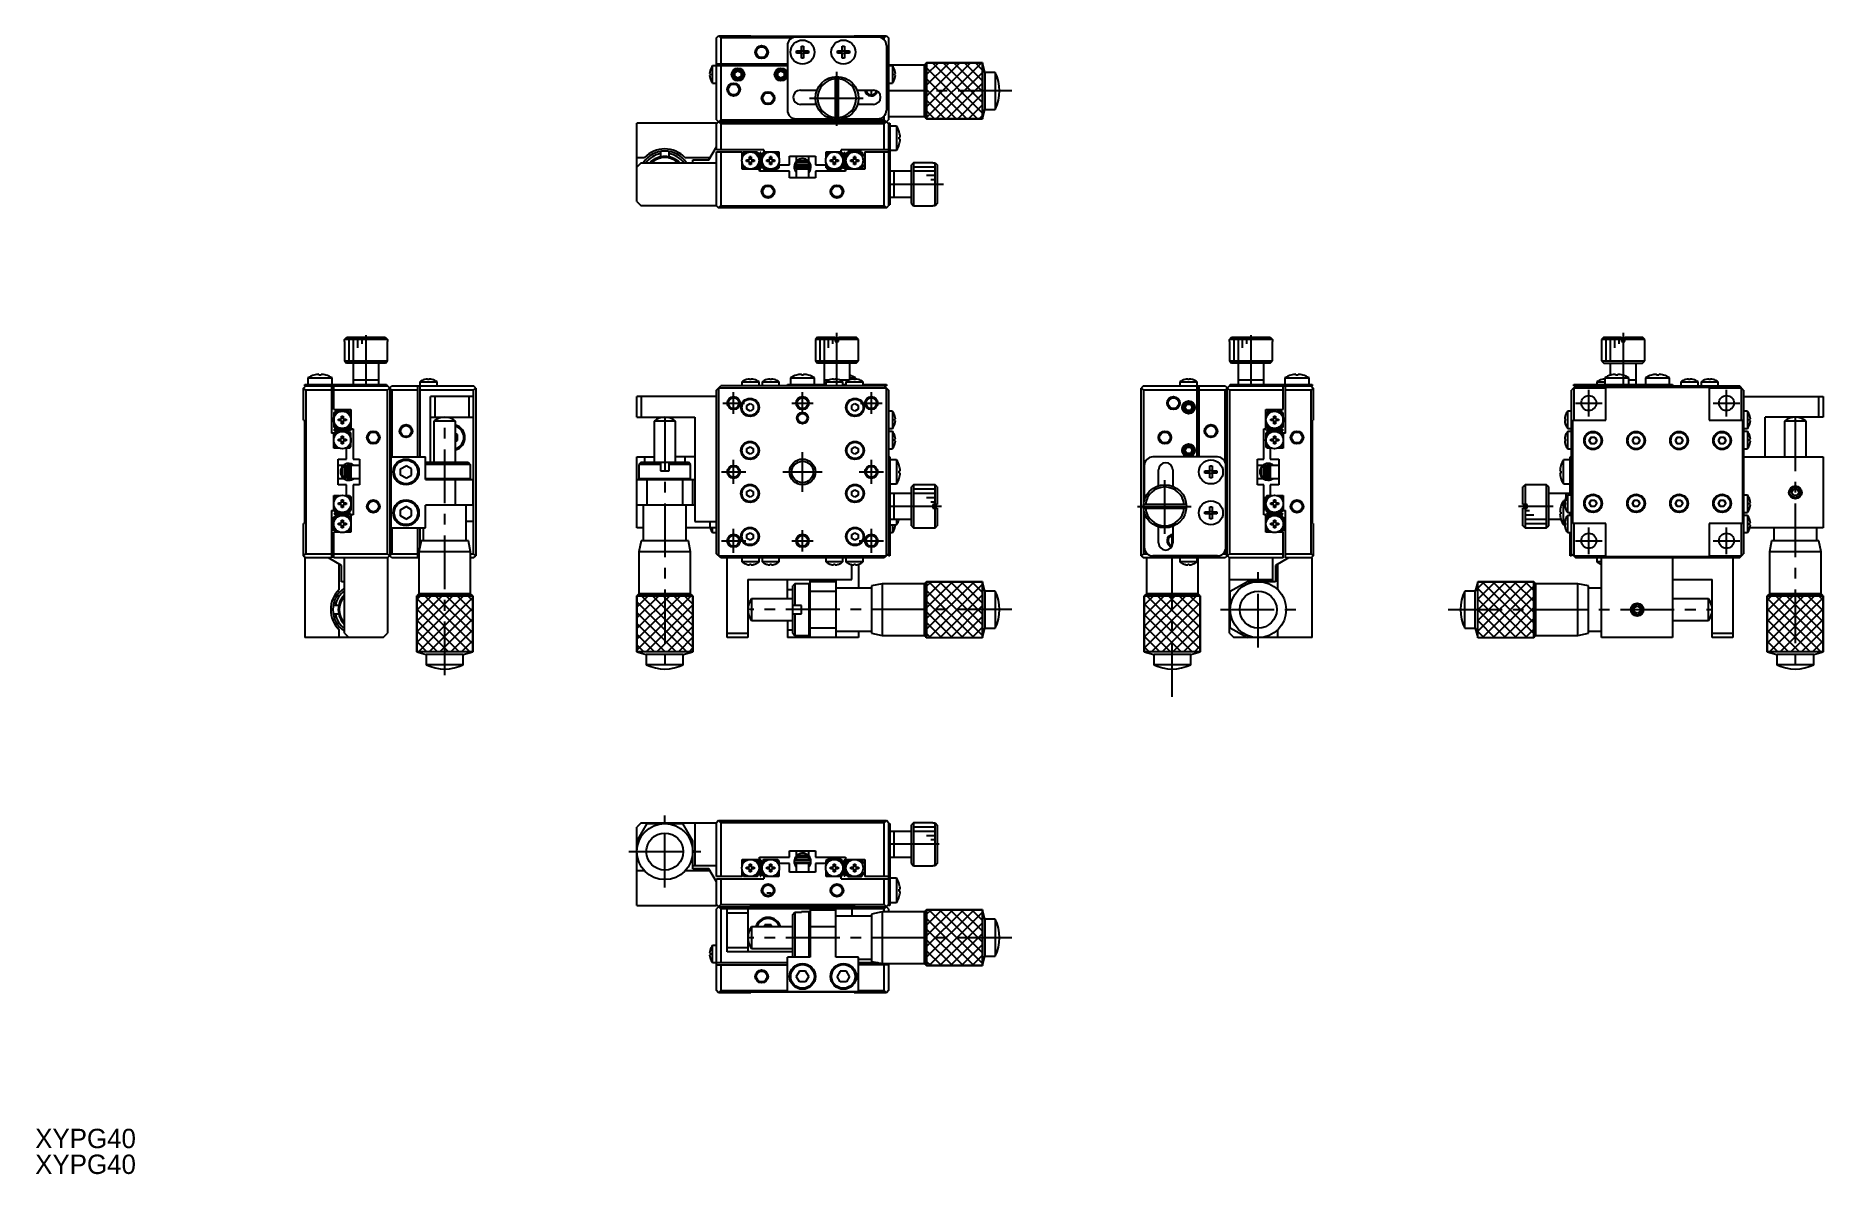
# Model space of a CAD drawing. Extents: x -35 to 380, y 1 to 266.
import ezdxf

# ---------------------------------------------------------------- set-up
doc = ezdxf.new("R2010")
doc.units = 0
doc.header["$LTSCALE"] = 10
doc.linetypes.add('CENTER', pattern=[2, 1.25, -0.25, 0.25, -0.25])
doc.layers.get('0').update_dxf_attribs({"linetype": 'CONTINUOUS'})
doc.layers.add('CENTER', color=1, linetype='CENTER')
doc.styles.get("Standard").update_dxf_attribs({"font": 'FGP教科書体NT-M'})

msp = doc.modelspace()

# ---------------------------------------------------------------- texts
at = {"color": 7}
for p in [(-35.597696, 7.515841), (-35.597696, 1.515841)]:
    msp.add_text('XYPG40', height=4.5, dxfattribs=at).set_placement(p)

# ---------------------------------------------------------------- linework, layer by layer
at = {"color": 7, "linetype": 'CONTINUOUS'}
for p, q in [((122.737379, 265.497063), (123.237379, 265.997063)), ((123.237379, 265.997063), (123.737379, 265.497063)), ((123.237379, 265.997063), (130.737379, 265.997063)), ((130.737379, 265.797063), (130.737379, 265.997063)), ((154.737379, 265.997063), (154.737379, 265.797063)), ((154.737379, 265.997063), (162.237379, 265.997063)), ((161.737379, 265.497063), (162.237379, 265.997063)), ((162.237379, 265.997063), (162.737379, 265.497063)), ((122.737379, 246.497063), (122.737379, 265.497063)), ((123.737379, 265.497063), (123.737379, 259.497063)), ((140.365599, 265.497063), (123.737379, 265.497063)), ((154.737379, 265.797063), (130.737379, 265.797063)), ((139.237379, 263.697063), (139.237379, 248.697063)), ((160.237379, 265.697063), (141.237379, 265.697063)), ((141.338239, 261.937063), (141.338239, 262.457063)), ((141.338239, 262.457063), (142.477379, 262.457063)), ((142.477379, 261.937063), (141.338239, 261.937063)), ((142.407937, 261.937063), (142.407937, 262.457063)), ((142.477379, 263.596202), (142.997379, 263.596202)), ((142.477379, 262.457063), (142.477379, 263.596202)), ((142.477379, 262.526504), (142.997379, 262.526504)), ((142.477379, 260.797923), (142.477379, 261.937063)), ((142.997379, 261.867621), (142.477379, 261.867621)), ((142.997379, 263.596202), (142.997379, 262.457063)), ((142.997379, 262.457063), (144.136518, 262.457063)), ((142.997379, 261.937063), (142.997379, 260.797923)), ((144.136518, 261.937063), (142.997379, 261.937063)), ((143.06682, 262.457063), (143.06682, 261.937063)), ((144.136518, 262.457063), (144.136518, 261.937063)), ((150.838239, 261.937063), (150.838239, 262.457063)), ((150.838239, 262.457063), (151.977379, 262.457063)), ((151.977379, 261.937063), (150.838239, 261.937063)), ((151.907937, 261.937063), (151.907937, 262.457063)), ((151.977379, 263.596202), (152.497379, 263.596202)), ((151.977379, 262.457063), (151.977379, 263.596202)), ((151.977379, 262.526504), (152.497379, 262.526504)), ((151.977379, 260.797923), (151.977379, 261.937063)), ((152.497379, 261.867621), (151.977379, 261.867621)), ((152.497379, 263.596202), (152.497379, 262.457063)), ((152.497379, 262.457063), (153.636518, 262.457063)), ((152.497379, 261.937063), (152.497379, 260.797923)), ((153.636518, 261.937063), (152.497379, 261.937063)), ((152.56682, 262.457063), (152.56682, 261.937063)), ((153.636518, 262.457063), (153.636518, 261.937063)), ((161.737379, 265.497063), (161.109158, 265.497063)), ((161.737379, 265.019938), (161.737379, 265.497063)), ((162.237379, 263.697063), (162.237379, 248.697063)), ((162.737379, 265.497063), (162.737379, 246.497063)), ((121.263234, 257.885678), (121.267857, 257.883424)), ((121.839379, 254.997063), (121.839379, 258.997063)), ((139.237379, 258.997063), (121.839379, 258.997063)), ((122.737379, 259.497063), (139.237379, 259.497063)), ((123.737379, 258.997063), (123.737379, 246.497063)), ((126.987379, 257.430075), (127.737379, 257.863088)), ((127.737379, 257.863088), (128.487379, 257.430075)), ((136.987379, 257.430075), (137.737379, 257.863088)), ((137.737379, 257.863088), (138.487379, 257.430075)), ((142.997379, 260.797923), (142.477379, 260.797923)), ((152.497379, 260.797923), (151.977379, 260.797923)), ((162.737379, 259.497063), (162.237379, 259.497063)), ((163.635378, 258.997063), (162.237379, 258.997063)), ((171.037383, 259.197059), (162.737379, 259.197059)), ((163.635378, 258.997063), (163.635378, 254.997063)), ((164.2069, 257.883424), (164.211523, 257.885678)), ((171.537385, 259.697062), (171.037383, 259.197059)), ((171.037383, 259.197059), (171.037383, 247.197067)), ((184.537386, 259.697062), (171.537385, 259.697062)), ((171.537385, 259.697062), (171.537385, 246.697064)), ((185.126874, 257.497063), (184.537386, 259.697062)), ((184.537386, 259.697062), (184.537386, 246.697064)), ((121.14752, 257.177063), (121.267857, 257.177063)), ((121.267857, 256.817063), (121.14752, 256.817063)), ((121.267857, 256.110701), (121.263234, 256.108447)), ((121.267857, 257.177063), (121.267857, 256.817063)), ((121.839379, 254.997063), (122.737379, 254.997063)), ((126.987379, 256.56405), (126.987379, 257.430075)), ((127.737379, 256.131037), (126.987379, 256.56405)), ((128.487379, 256.56405), (127.737379, 256.131037)), ((128.487379, 257.430075), (128.487379, 256.56405)), ((136.987379, 256.56405), (136.987379, 257.430075)), ((137.737379, 256.131037), (136.987379, 256.56405)), ((138.487379, 256.56405), (137.737379, 256.131037)), ((138.487379, 257.430075), (138.487379, 256.56405)), ((150.337379, 256.481037), (150.337379, 246.513088)), ((151.137379, 246.513088), (151.137379, 256.481037)), ((162.737379, 254.997063), (163.635378, 254.997063)), ((164.2069, 256.817063), (164.2069, 257.177063)), ((164.2069, 257.177063), (164.327237, 257.177063)), ((164.327237, 256.817063), (164.2069, 256.817063)), ((164.211523, 256.108447), (164.2069, 256.110701)), ((187.537385, 257.497063), (185.126874, 257.497063)), ((185.126874, 257.497063), (185.126874, 248.897063)), ((187.537385, 257.497063), (187.537385, 248.897063)), ((142.237379, 253.347063), (146.09222, 253.347063)), ((145.952245, 250.047063), (142.237379, 250.047063)), ((155.382537, 253.347063), (159.237379, 253.347063)), ((159.237379, 250.047063), (155.522512, 250.047063)), ((158.737379, 252.247063), (158.737379, 253.347063)), ((122.737379, 245.697063), (104.237379, 245.697063)), ((104.237379, 227.497063), (104.237379, 245.697063)), ((122.737379, 246.497063), (123.737379, 245.497063)), ((122.737379, 245.497063), (123.737379, 246.497063)), ((122.737379, 239.497063), (122.737379, 245.697063)), ((162.237379, 245.997063), (123.237379, 245.997063)), ((123.737379, 246.497063), (161.737379, 246.497063)), ((161.737379, 245.497063), (123.737379, 245.497063)), ((123.737379, 245.497063), (123.737379, 239.497063)), ((130.737379, 245.797063), (130.737379, 245.997063)), ((154.737379, 245.797063), (130.737379, 245.797063)), ((141.237379, 246.697063), (149.337379, 246.697063)), ((152.137379, 246.697063), (160.237379, 246.697063)), ((154.737379, 245.997063), (154.737379, 245.797063)), ((161.737379, 246.497063), (161.737379, 247.374187)), ((161.737379, 246.497063), (162.737379, 245.497063)), ((161.737379, 245.497063), (162.737379, 246.497063)), ((161.737379, 239.497063), (161.737379, 245.497063)), ((162.737379, 247.197067), (171.037383, 247.197067)), ((162.737379, 245.697063), (163.037379, 245.697063)), ((162.737379, 245.697063), (162.737379, 226.497063)), ((163.037379, 245.697063), (163.037379, 226.697063)), ((171.037383, 247.197067), (171.537385, 246.697064)), ((171.537385, 246.697064), (184.537386, 246.697064)), ((184.537386, 246.697064), (185.126874, 248.897063)), ((185.126874, 248.897063), (187.537385, 248.897063)), ((164.579842, 244.997063), (163.037379, 244.997063)), ((164.579842, 244.997063), (164.579842, 239.397063)), ((165.230583, 243.596202), (165.236752, 243.59921)), ((165.230583, 241.937063), (165.230583, 242.457063)), ((165.230583, 242.457063), (165.42384, 242.457063)), ((165.42384, 241.937063), (165.230583, 241.937063)), ((104.237379, 237.697063), (106.046963, 237.697063)), ((109.737378, 239.113142), (109.737378, 237.584545)), ((111.737378, 237.584545), (111.737378, 239.113142)), ((115.427794, 237.697063), (121.294003, 237.697063)), ((117.237379, 237.197063), (121.005328, 237.197063)), ((117.237379, 236.497063), (117.237379, 237.197063)), ((121.005328, 237.197063), (122.737378, 240.197063)), ((133.737379, 239.497063), (122.737379, 239.497063)), ((122.737379, 226.497063), (122.737379, 238.997063)), ((122.737379, 238.997063), (128.737379, 238.997063)), ((123.737379, 238.997063), (123.737379, 226.497063)), ((128.737379, 237.621562), (128.737379, 238.997063)), ((129.037379, 238.997063), (128.737379, 238.697063)), ((129.037379, 238.697063), (128.887379, 238.847063)), ((129.037379, 238.997063), (132.237379, 238.997063)), ((129.037379, 238.697063), (129.037379, 238.197063)), ((129.583813, 238.697063), (129.037379, 238.697063)), ((129.751017, 237.177063), (130.457379, 237.177063)), ((129.751017, 236.817063), (129.751017, 237.177063)), ((130.457379, 236.817063), (129.751017, 236.817063)), ((130.457379, 237.883424), (130.817379, 237.883424)), ((130.457379, 237.177063), (130.457379, 237.883424)), ((130.457379, 236.110701), (130.457379, 236.817063)), ((130.817379, 237.883424), (130.817379, 237.177063)), ((130.817379, 237.177063), (131.52374, 237.177063)), ((130.817379, 236.817063), (130.817379, 236.110701)), ((131.52374, 236.817063), (130.817379, 236.817063)), ((131.52374, 237.177063), (131.52374, 236.817063)), ((132.237379, 238.697063), (131.690944, 238.697063)), ((132.237379, 238.997063), (132.537379, 238.697063)), ((132.387379, 238.847063), (132.237379, 238.697063)), ((132.237379, 238.197063), (132.237379, 238.697063)), ((132.518256, 237.676989), (132.537379, 237.696111)), ((132.537379, 238.697063), (132.537379, 237.696111)), ((132.82828, 237.898624), (132.540778, 237.611122)), ((133.087379, 238.897063), (132.887379, 238.897063)), ((132.887379, 235.097063), (132.887379, 238.897063)), ((133.087379, 235.097063), (133.087379, 238.897063)), ((133.111122, 237.898624), (133.425513, 237.584233)), ((133.433979, 237.611122), (133.146478, 237.898624)), ((133.737379, 238.997063), (133.437379, 238.697063)), ((133.437379, 237.696111), (133.437379, 238.697063)), ((133.437379, 237.696111), (133.456501, 237.676989)), ((133.737379, 238.697063), (133.587379, 238.847063)), ((133.737379, 239.497063), (133.737379, 238.997063)), ((133.737379, 238.997063), (137.237379, 238.997063)), ((133.737379, 238.697063), (133.737379, 238.197063)), ((134.283813, 238.697063), (133.737379, 238.697063)), ((134.451017, 237.177063), (135.157379, 237.177063)), ((134.451017, 236.817063), (134.451017, 237.177063)), ((135.157379, 236.817063), (134.451017, 236.817063)), ((135.157379, 237.883424), (135.517379, 237.883424)), ((135.157379, 237.177063), (135.157379, 237.883424)), ((135.157379, 236.110701), (135.157379, 236.817063)), ((135.517379, 237.883424), (135.517379, 237.177063)), ((135.517379, 237.177063), (136.22374, 237.177063)), ((135.517379, 236.817063), (135.517379, 236.110701)), ((136.22374, 236.817063), (135.517379, 236.817063)), ((136.22374, 237.177063), (136.22374, 236.817063)), ((136.937379, 238.697063), (136.390944, 238.697063)), ((136.937379, 238.997063), (137.237379, 238.697063)), ((137.087379, 238.847063), (136.937379, 238.697063)), ((136.937379, 238.197063), (136.937379, 238.697063)), ((137.237379, 238.997063), (137.237379, 237.621562)), ((139.737379, 235.997063), (139.737379, 237.997063)), ((139.737379, 237.997063), (145.737379, 237.997063)), ((141.237379, 237.997063), (141.237379, 236.724808)), ((141.291695, 236.497063), (141.820863, 236.997063)), ((141.820863, 236.997063), (143.653894, 236.997063)), ((143.653894, 236.997063), (144.183062, 236.497063)), ((144.237379, 236.763426), (144.237379, 237.997063)), ((145.737379, 237.997063), (145.737379, 235.997063)), ((148.237379, 237.621562), (148.237379, 238.997063)), ((148.237379, 238.997063), (151.737379, 238.997063)), ((148.237379, 238.697063), (148.537379, 238.997063)), ((148.387379, 238.847063), (148.537379, 238.697063)), ((148.537379, 238.197063), (148.537379, 238.697063)), ((148.537379, 238.697063), (149.083813, 238.697063)), ((149.251017, 237.177063), (149.957379, 237.177063)), ((149.251017, 236.817063), (149.251017, 237.177063)), ((149.957379, 236.817063), (149.251017, 236.817063)), ((149.957379, 237.883424), (150.317379, 237.883424)), ((149.957379, 237.177063), (149.957379, 237.883424)), ((149.957379, 236.110701), (149.957379, 236.817063)), ((150.317379, 237.883424), (150.317379, 237.177063)), ((150.317379, 237.177063), (151.02374, 237.177063)), ((150.317379, 236.817063), (150.317379, 236.110701)), ((151.02374, 236.817063), (150.317379, 236.817063)), ((151.02374, 237.177063), (151.02374, 236.817063)), ((151.190944, 238.697063), (151.737379, 238.697063)), ((151.737379, 238.997063), (151.737379, 239.497063)), ((162.737379, 239.497063), (151.737379, 239.497063)), ((151.737379, 238.997063), (152.037379, 238.697063)), ((151.737379, 238.697063), (151.887379, 238.847063)), ((151.737379, 238.697063), (151.737379, 238.197063)), ((152.037379, 237.696111), (152.018256, 237.676989)), ((152.037379, 237.696111), (152.037379, 238.697063)), ((152.32828, 237.898624), (152.040778, 237.611122)), ((152.363635, 237.898624), (152.049244, 237.584233)), ((152.387379, 238.897063), (152.587379, 238.897063)), ((152.387379, 235.097063), (152.387379, 238.897063)), ((152.587379, 235.097063), (152.587379, 238.897063)), ((152.933979, 237.611122), (152.646478, 237.898624)), ((152.937379, 238.697063), (153.237379, 238.997063)), ((152.937379, 238.697063), (152.937379, 237.696111)), ((152.956501, 237.676989), (152.937379, 237.696111)), ((153.087379, 238.847063), (153.237379, 238.697063)), ((156.437379, 238.997063), (153.237379, 238.997063)), ((153.237379, 238.697063), (153.783813, 238.697063)), ((153.237379, 238.197063), (153.237379, 238.697063)), ((153.951017, 237.177063), (154.657379, 237.177063)), ((153.951017, 236.817063), (153.951017, 237.177063)), ((154.657379, 236.817063), (153.951017, 236.817063)), ((154.657379, 237.883424), (155.017379, 237.883424)), ((154.657379, 237.177063), (154.657379, 237.883424)), ((154.657379, 236.110701), (154.657379, 236.817063)), ((155.017379, 237.883424), (155.017379, 237.177063)), ((155.017379, 237.177063), (155.72374, 237.177063)), ((155.017379, 236.817063), (155.017379, 236.110701)), ((155.72374, 236.817063), (155.017379, 236.817063)), ((155.72374, 237.177063), (155.72374, 236.817063)), ((155.890944, 238.697063), (156.437379, 238.697063)), ((156.437379, 238.997063), (156.737379, 238.697063)), ((156.437379, 238.697063), (156.587379, 238.847063)), ((156.437379, 238.697063), (156.437379, 238.197063)), ((156.737379, 237.621562), (156.737379, 238.697063)), ((157.237379, 238.477807), (156.756635, 237.997063)), ((156.756635, 237.559607), (156.756635, 237.997063)), ((157.237379, 238.997063), (157.237379, 234.997063)), ((157.237379, 238.997063), (162.737379, 238.997063)), ((161.737379, 226.497063), (161.737379, 238.997063)), ((163.037379, 239.397063), (164.579842, 239.397063)), ((165.236752, 240.794915), (165.230583, 240.797923)), ((105.237379, 236.497063), (104.237379, 235.497063)), ((105.237379, 236.497063), (122.737379, 236.497063)), ((128.737379, 234.997063), (128.737379, 236.372563)), ((128.737379, 235.297063), (129.037379, 234.997063)), ((132.737379, 234.997063), (128.737379, 234.997063)), ((128.887379, 235.147063), (129.037379, 235.297063)), ((129.037379, 235.797063), (129.037379, 235.297063)), ((129.037379, 235.297063), (129.583813, 235.297063)), ((130.817379, 236.110701), (130.457379, 236.110701)), ((131.690944, 235.297063), (132.237379, 235.297063)), ((132.237379, 235.297063), (132.237379, 235.797063)), ((132.237379, 235.297063), (132.387379, 235.147063)), ((132.537379, 235.297063), (132.237379, 234.997063)), ((132.537379, 236.298014), (132.518256, 236.317136)), ((132.537379, 236.298014), (132.537379, 235.297063)), ((132.540778, 236.383003), (132.82828, 236.095501)), ((132.863635, 236.095501), (132.549244, 236.409892)), ((132.737379, 234.497063), (132.737379, 234.997063)), ((139.737379, 234.497063), (132.737379, 234.497063)), ((132.887379, 235.097063), (133.087379, 235.097063)), ((133.146478, 236.095501), (133.433979, 236.383003)), ((133.456501, 236.317136), (133.437379, 236.298014)), ((133.437379, 235.297063), (133.437379, 236.298014)), ((133.437379, 235.297063), (133.737379, 234.997063)), ((133.587379, 235.147063), (133.737379, 235.297063)), ((133.737379, 235.797063), (133.737379, 235.297063)), ((133.737379, 235.297063), (134.283813, 235.297063)), ((136.937379, 234.997063), (133.737379, 234.997063)), ((135.517379, 236.110701), (135.157379, 236.110701)), ((136.390944, 235.297063), (136.937379, 235.297063)), ((136.937379, 235.297063), (136.937379, 235.797063)), ((136.937379, 235.297063), (137.087379, 235.147063)), ((137.237379, 235.297063), (136.937379, 234.997063)), ((137.237379, 236.372563), (137.237379, 235.297063)), ((137.237379, 235.997063), (139.737379, 235.997063)), ((139.737379, 232.997063), (139.737379, 234.497063)), ((145.737379, 232.997063), (139.737379, 232.997063)), ((140.941369, 234.782762), (140.966182, 234.720097)), ((140.966288, 234.724536), (140.965811, 234.72182)), ((140.966182, 234.720097), (140.965811, 234.72182)), ((140.965814, 234.721814), (140.967226, 234.722425)), ((140.966657, 234.719271), (140.966182, 234.720097)), ((144.478034, 235.725904), (141.028034, 235.725904)), ((141.028034, 235.275904), (144.478034, 235.275904)), ((141.237379, 236.497063), (141.237379, 235.997063)), ((144.237379, 236.497063), (141.237379, 236.497063)), ((141.237379, 235.997063), (144.237379, 235.997063)), ((144.237379, 234.997063), (141.237379, 234.997063)), ((141.237379, 234.997063), (141.237379, 232.997063)), ((141.339255, 234.997025), (141.268836, 235.275868)), ((141.269111, 235.725958), (141.336363, 235.997207)), ((141.356411, 235.006434), (141.356778, 235.020057)), ((141.356567, 234.99706), (141.356411, 235.006434)), ((141.356778, 235.020057), (141.357847, 235.033646)), ((141.357847, 235.033646), (141.359616, 235.047162)), ((141.359616, 235.047162), (141.362079, 235.060569)), ((141.362079, 235.060569), (141.365228, 235.07383)), ((141.365228, 235.07383), (141.369053, 235.08691)), ((141.369053, 235.08691), (141.373542, 235.099772)), ((141.373542, 235.099772), (141.378681, 235.112384)), ((141.378681, 235.112384), (141.384454, 235.124712)), ((141.384454, 235.124712), (141.390843, 235.136726)), ((141.390843, 235.136726), (141.39783, 235.148394)), ((141.39783, 235.148394), (141.405393, 235.159688)), ((141.405393, 235.159688), (141.41351, 235.170581)), ((141.41351, 235.170581), (141.422159, 235.181047)), ((141.422159, 235.181047), (141.431315, 235.191062)), ((141.431315, 235.191062), (141.440952, 235.200603)), ((141.440952, 235.200603), (141.451045, 235.209648)), ((141.451045, 235.209648), (141.461567, 235.218179)), ((141.461567, 235.218179), (141.472491, 235.226176)), ((141.472491, 235.226176), (141.483788, 235.233623)), ((141.483788, 235.233623), (141.49543, 235.240505)), ((141.49543, 235.240505), (141.507388, 235.246807)), ((141.507388, 235.246807), (141.519633, 235.252517)), ((141.519633, 235.252517), (141.532135, 235.257624)), ((141.532135, 235.257624), (141.544865, 235.262117)), ((141.544865, 235.262117), (141.557792, 235.265989)), ((141.557792, 235.265989), (141.570887, 235.269231)), ((141.570887, 235.269231), (141.584117, 235.271838)), ((141.584117, 235.271838), (141.597454, 235.273805)), ((141.597454, 235.273805), (141.610867, 235.275129)), ((141.610867, 235.275129), (141.624325, 235.275807)), ((141.624325, 235.275807), (141.631541, 235.275904)), ((141.737379, 235.997063), (141.737379, 235.725904)), ((141.737379, 235.275904), (141.737379, 234.997063)), ((143.737379, 235.725904), (143.737379, 235.997063)), ((143.737379, 234.997063), (143.737379, 235.275904)), ((143.874528, 235.275904), (143.887288, 235.275606)), ((143.887288, 235.275606), (143.900725, 235.274663)), ((143.900725, 235.274663), (143.9141, 235.273075)), ((143.9141, 235.273075), (143.927381, 235.270848)), ((143.927381, 235.270848), (143.940539, 235.267985)), ((143.940539, 235.267985), (143.953543, 235.264493)), ((143.953543, 235.264493), (143.966363, 235.260379)), ((143.966363, 235.260379), (143.97897, 235.255651)), ((143.97897, 235.255651), (143.991335, 235.250319)), ((143.991335, 235.250319), (144.003429, 235.244393)), ((144.003429, 235.244393), (144.015222, 235.237887)), ((144.015222, 235.237887), (144.026687, 235.230812)), ((144.026687, 235.230812), (144.037796, 235.223185)), ((144.037796, 235.223185), (144.048522, 235.21502)), ((144.048522, 235.21502), (144.058838, 235.206335)), ((144.058838, 235.206335), (144.068717, 235.197148)), ((144.068717, 235.197148), (144.078135, 235.187479)), ((144.078135, 235.187479), (144.087065, 235.17735)), ((144.087065, 235.17735), (144.095486, 235.166783)), ((144.095486, 235.166783), (144.103372, 235.155801)), ((144.103372, 235.155801), (144.110702, 235.14443)), ((144.110702, 235.14443), (144.117456, 235.132696)), ((144.117456, 235.132696), (144.123612, 235.120628)), ((144.123612, 235.120628), (144.129153, 235.108255)), ((144.129153, 235.108255), (144.134061, 235.095607)), ((144.134061, 235.095607), (144.138321, 235.082716)), ((144.138321, 235.082716), (144.14192, 235.069616)), ((144.14192, 235.069616), (144.144844, 235.05634)), ((144.144844, 235.05634), (144.147083, 235.042923)), ((144.147083, 235.042923), (144.148631, 235.029402)), ((144.148631, 235.029402), (144.14948, 235.015812)), ((144.14948, 235.015812), (144.149628, 235.002191)), ((144.149628, 235.002191), (144.149501, 234.997059)), ((144.169528, 235.997096), (144.237187, 235.725961)), ((144.534826, 234.7116), (144.237367, 234.810825)), ((144.237379, 235.997063), (144.237379, 236.497063)), ((144.237379, 232.997063), (144.237379, 234.997063)), ((144.253331, 234.813349), (144.237379, 234.821394)), ((144.237582, 234.238833), (144.538814, 234.720662)), ((144.269871, 234.80528), (144.253331, 234.813349)), ((144.286877, 234.797247), (144.269871, 234.80528)), ((144.304224, 234.789308), (144.286877, 234.797247)), ((144.321787, 234.781521), (144.304224, 234.789308)), ((144.339437, 234.773943), (144.321787, 234.781521)), ((144.357044, 234.76663), (144.339437, 234.773943)), ((144.374482, 234.759635), (144.357044, 234.76663)), ((144.391621, 234.753008), (144.374482, 234.759635)), ((144.408337, 234.746798), (144.391621, 234.753008)), ((144.424509, 234.741052), (144.408337, 234.746798)), ((144.440017, 234.735809), (144.424509, 234.741052)), ((144.454749, 234.73111), (144.440017, 234.735809)), ((144.468596, 234.726988), (144.454749, 234.73111)), ((144.481459, 234.723473), (144.468596, 234.726988)), ((144.493243, 234.720591), (144.481459, 234.723473)), ((144.503862, 234.718362), (144.493243, 234.720591)), ((144.513238, 234.716805), (144.503862, 234.718362)), ((144.521303, 234.715928), (144.513238, 234.716805)), ((144.527998, 234.71574), (144.521303, 234.715928)), ((144.523977, 234.687601), (144.534877, 234.711815)), ((144.533274, 234.716241), (144.527998, 234.71574)), ((144.537093, 234.717428), (144.533274, 234.716241)), ((144.534877, 234.711815), (144.701481, 235.471206)), ((144.539426, 234.719292), (144.537093, 234.717428)), ((144.540257, 234.72182), (144.539426, 234.719292)), ((144.539886, 234.720097), (144.552705, 234.75145)), ((144.547238, 235.274765), (144.542775, 235.285522)), ((144.559839, 235.241313), (144.547238, 235.274765)), ((144.552705, 234.75145), (144.56461, 234.78516)), ((144.570751, 235.207287), (144.559839, 235.241313)), ((144.56461, 234.78516), (144.574812, 234.819412)), ((144.579948, 235.172769), (144.570751, 235.207287)), ((144.574812, 234.819412), (144.583287, 234.854118)), ((144.587408, 235.137844), (144.579948, 235.172769)), ((144.583287, 234.854118), (144.590016, 234.889195)), ((144.593113, 235.102597), (144.587408, 235.137844)), ((144.590016, 234.889195), (144.594981, 234.924556)), ((144.597049, 235.067114), (144.593113, 235.102597)), ((144.594981, 234.924556), (144.598173, 234.960116)), ((144.599208, 235.031482), (144.597049, 235.067114)), ((144.598173, 234.960116), (144.599582, 234.995787)), ((144.599582, 234.995787), (144.599208, 235.031482)), ((145.737379, 235.997063), (148.237379, 235.997063)), ((145.737379, 234.497063), (145.737379, 232.997063)), ((152.737379, 234.497063), (145.737379, 234.497063)), ((148.237379, 235.297063), (148.237379, 236.372563)), ((148.237379, 235.297063), (148.537379, 234.997063)), ((148.537379, 235.297063), (148.387379, 235.147063)), ((148.537379, 235.297063), (148.537379, 235.797063)), ((149.083813, 235.297063), (148.537379, 235.297063)), ((148.537379, 234.997063), (151.737379, 234.997063)), ((150.317379, 236.110701), (149.957379, 236.110701)), ((151.737379, 235.297063), (151.190944, 235.297063)), ((151.737379, 235.797063), (151.737379, 235.297063)), ((151.887379, 235.147063), (151.737379, 235.297063)), ((152.037379, 235.297063), (151.737379, 234.997063)), ((152.018256, 236.317136), (152.037379, 236.298014)), ((152.037379, 235.297063), (152.037379, 236.298014)), ((152.040778, 236.383003), (152.32828, 236.095501)), ((152.587379, 235.097063), (152.387379, 235.097063)), ((152.611122, 236.095501), (152.925513, 236.409892)), ((152.646478, 236.095501), (152.933979, 236.383003)), ((152.737379, 234.997063), (152.737379, 234.497063)), ((157.237379, 234.997063), (152.737379, 234.997063)), ((152.937379, 236.298014), (152.956501, 236.317136)), ((152.937379, 236.298014), (152.937379, 235.297063)), ((152.937379, 235.297063), (153.237379, 234.997063)), ((153.237379, 235.297063), (153.087379, 235.147063)), ((153.237379, 235.297063), (153.237379, 235.797063)), ((153.783813, 235.297063), (153.237379, 235.297063)), ((155.017379, 236.110701), (154.657379, 236.110701)), ((156.437379, 235.297063), (155.890944, 235.297063)), ((156.437379, 235.797063), (156.437379, 235.297063)), ((156.587379, 235.147063), (156.437379, 235.297063)), ((156.737379, 235.297063), (156.437379, 234.997063)), ((156.737379, 235.297063), (156.737379, 236.372563)), ((156.756635, 235.997063), (156.756635, 236.434518)), ((156.756635, 235.997063), (157.237379, 235.516319)), ((168.037379, 234.497063), (163.037379, 234.497063)), ((164.037379, 228.497063), (164.037379, 234.497063)), ((168.537379, 236.497063), (168.037379, 235.997063)), ((168.037379, 226.997063), (168.037379, 235.997063)), ((168.537379, 236.497063), (168.537379, 226.497063)), ((173.037379, 236.497063), (168.537379, 236.497063)), ((173.037379, 236.497063), (173.037379, 236.481037)), ((173.037379, 236.481037), (173.537379, 236.481037)), ((173.537379, 226.513088), (173.537379, 236.481037)), ((173.537379, 236.481037), (174.037379, 235.979249)), ((174.037379, 235.979249), (174.037379, 227.014876)), ((163.037379, 228.497063), (168.037379, 228.497063)), ((104.237379, 227.497063), (105.237379, 226.497063)), ((122.737379, 226.497063), (105.237379, 226.497063)), ((122.737379, 226.497063), (123.237379, 225.997063)), ((123.237379, 225.997063), (123.737379, 226.497063)), ((162.237379, 225.997063), (123.237379, 225.997063)), ((123.737379, 226.497063), (161.737379, 226.497063)), ((161.737379, 226.497063), (162.237379, 225.997063)), ((162.237379, 225.997063), (162.737379, 226.497063)), ((163.037379, 226.697063), (162.737379, 226.697063)), ((168.037379, 226.997063), (168.537379, 226.497063)), ((168.537379, 226.497063), (173.037379, 226.497063)), ((173.537379, 226.513088), (173.037379, 226.513088)), ((173.037379, 226.513088), (173.037379, 226.497063)), ((174.037379, 227.014876), (173.537379, 226.513088)), ((36.308064, 195.446013), (36.809851, 195.946013)), ((36.308064, 194.946013), (36.308064, 195.446013)), ((46.276013, 195.446013), (36.308064, 195.446013)), ((36.809851, 195.946013), (45.774225, 195.946013)), ((45.774225, 195.946013), (46.276013, 195.446013)), ((46.276013, 195.446013), (46.276013, 194.946013)), ((146.237379, 195.946013), (145.737379, 195.446013)), ((150.337379, 195.446013), (145.737379, 195.446013)), ((145.737379, 195.446013), (145.737379, 190.446013)), ((146.237379, 195.946013), (150.337379, 195.946013)), ((150.337379, 195.946013), (150.337379, 194.946013)), ((151.137379, 194.946013), (151.137379, 195.946013)), ((151.137379, 195.946013), (155.237379, 195.946013)), ((155.737379, 195.446013), (151.137379, 195.446013)), ((155.737379, 195.446013), (155.237379, 195.946013)), ((155.737379, 190.446013), (155.737379, 195.446013)), ((241.97169, 195.446013), (242.473478, 195.946013)), ((251.939639, 195.446013), (241.97169, 195.446013)), ((241.97169, 194.946013), (241.97169, 195.446013)), ((242.473478, 195.946013), (251.437852, 195.946013)), ((251.437852, 195.946013), (251.939639, 195.446013)), ((251.939639, 195.446013), (251.939639, 194.946013)), ((328.967397, 195.946013), (328.467397, 195.446013)), ((333.067397, 195.446013), (328.467397, 195.446013)), ((328.467397, 195.446013), (328.467397, 190.446013)), ((328.967397, 195.946013), (333.067397, 195.946013)), ((333.067397, 195.946013), (333.067397, 194.946013)), ((333.867397, 195.946013), (337.967397, 195.946013)), ((333.867397, 194.946013), (333.867397, 195.946013)), ((338.467397, 195.446013), (333.867397, 195.446013)), ((338.467397, 195.446013), (337.967397, 195.946013)), ((338.467397, 190.446013), (338.467397, 195.446013)), ((36.292038, 194.946013), (36.308064, 194.946013)), ((36.292038, 194.946013), (36.292038, 190.446013)), ((46.276013, 194.946013), (46.292038, 194.946013)), ((46.292038, 190.446013), (46.292038, 194.946013)), ((150.337379, 194.946013), (151.137379, 194.946013)), ((241.955665, 194.946013), (241.97169, 194.946013)), ((241.955665, 194.946013), (241.955665, 190.446013)), ((251.939639, 194.946013), (251.955665, 194.946013)), ((251.955665, 190.446013), (251.955665, 194.946013)), ((333.067397, 194.946013), (333.867397, 194.946013)), ((29.192899, 187.139218), (29.189891, 187.145386)), ((30.332038, 187.139218), (30.332038, 187.332475)), ((30.852038, 187.139218), (30.332038, 187.139218)), ((30.852038, 187.332475), (30.852038, 187.139218)), ((31.994186, 187.145386), (31.991177, 187.139218)), ((36.292038, 190.446013), (46.292038, 190.446013)), ((36.292038, 190.446013), (36.792038, 189.946013)), ((45.792038, 189.946013), (36.792038, 189.946013)), ((38.292038, 189.946013), (38.292038, 184.946013)), ((44.292038, 184.946013), (44.292038, 189.946013)), ((45.792038, 189.946013), (46.292038, 190.446013)), ((141.338239, 187.139218), (141.335231, 187.145386)), ((142.477379, 187.139218), (142.477379, 187.332475)), ((142.997379, 187.139218), (142.477379, 187.139218)), ((142.997379, 187.332475), (142.997379, 187.139218)), ((144.139526, 187.145386), (144.136518, 187.139218)), ((145.737379, 190.446013), (155.737379, 190.446013)), ((145.737379, 190.446013), (146.237379, 189.946013)), ((155.237379, 189.946013), (146.237379, 189.946013)), ((147.737379, 189.946013), (147.737379, 184.946013)), ((153.737379, 186.051009), (153.737379, 189.946013)), ((155.237379, 189.946013), (155.737379, 190.446013)), ((241.955665, 190.446013), (251.955665, 190.446013)), ((241.955665, 190.446013), (242.455665, 189.946013)), ((251.455665, 189.946013), (242.455665, 189.946013)), ((243.955665, 189.946013), (243.955665, 184.946013)), ((249.955665, 184.946013), (249.955665, 189.946013)), ((251.455665, 189.946013), (251.955665, 190.446013)), ((256.256526, 187.139218), (256.253517, 187.145386)), ((257.395665, 187.139218), (257.395665, 187.332475)), ((257.915665, 187.139218), (257.395665, 187.139218)), ((257.915665, 187.332475), (257.915665, 187.139218)), ((259.057812, 187.145386), (259.054804, 187.139218)), ((328.467397, 190.446013), (328.967397, 189.946013)), ((328.467397, 190.446013), (338.467397, 190.446013)), ((328.967397, 189.946013), (337.967397, 189.946013)), ((330.467397, 189.946013), (330.467397, 187.115709)), ((330.568258, 187.139218), (330.565249, 187.145386)), ((331.707397, 187.139218), (331.707397, 187.332475)), ((332.227397, 187.139218), (331.707397, 187.139218)), ((332.227397, 187.332475), (332.227397, 187.139218)), ((333.369545, 187.145386), (333.366536, 187.139218)), ((336.467397, 184.946013), (336.467397, 189.946013)), ((337.967397, 189.946013), (338.467397, 190.446013)), ((340.068258, 187.139218), (340.065249, 187.145386)), ((341.207397, 187.139218), (341.207397, 187.332475)), ((341.727397, 187.139218), (341.207397, 187.139218)), ((341.727397, 187.332475), (341.727397, 187.139218)), ((342.869545, 187.145386), (342.866536, 187.139218)), ((26.792038, 184.146013), (27.292038, 184.646013)), ((26.792038, 176.646013), (26.792038, 184.146013)), ((27.292038, 183.646013), (26.792038, 184.146013)), ((27.092038, 184.646013), (27.092038, 184.946013)), ((27.092038, 184.946013), (46.092038, 184.946013)), ((27.092038, 184.646013), (46.292038, 184.646013)), ((27.292038, 183.646013), (27.292038, 145.646013)), ((33.292038, 183.646013), (27.292038, 183.646013)), ((27.792038, 186.488476), (33.392038, 186.488476)), ((27.792038, 186.488476), (27.792038, 184.946013)), ((33.292038, 184.646013), (33.292038, 173.646013)), ((33.392038, 184.946013), (33.392038, 186.488476)), ((33.792038, 179.146013), (33.792038, 184.646013)), ((46.292038, 183.646013), (33.792038, 183.646013)), ((44.292038, 185.946013), (38.292038, 185.946013)), ((46.092038, 184.946013), (46.092038, 184.646013)), ((47.292038, 183.646013), (46.292038, 184.646013)), ((46.292038, 183.646013), (47.292038, 184.646013)), ((46.292038, 145.646013), (46.292038, 183.646013)), ((46.792038, 184.146013), (46.792038, 145.146013)), ((47.292038, 184.646013), (66.292038, 184.646013)), ((47.292038, 183.646013), (47.292038, 168.146013)), ((53.292038, 183.646013), (47.292038, 183.646013)), ((53.292038, 184.646013), (53.292038, 168.146013)), ((53.792038, 185.544013), (57.792038, 185.544013)), ((53.792038, 185.544013), (53.792038, 168.146013)), ((66.292038, 183.646013), (53.792038, 183.646013)), ((54.905677, 186.115535), (54.903422, 186.120157)), ((55.612038, 186.115535), (55.612038, 186.235872)), ((55.972038, 186.115535), (55.612038, 186.115535)), ((55.972038, 186.235872), (55.972038, 186.115535)), ((56.680654, 186.120157), (56.6784, 186.115535)), ((57.792038, 184.646013), (57.792038, 185.544013)), ((66.792038, 184.146013), (66.292038, 184.646013)), ((66.292038, 183.646013), (66.792038, 184.146013)), ((66.292038, 145.646013), (66.292038, 183.646013)), ((66.792038, 184.146013), (66.792038, 145.146013)), ((122.737379, 183.646013), (123.737379, 184.646013)), ((122.737379, 145.646013), (122.737379, 183.646013)), ((162.237379, 184.146013), (123.237379, 184.146013)), ((123.237379, 184.146013), (123.237379, 145.146013)), ((162.237379, 184.646013), (123.737379, 184.646013)), ((128.637379, 185.544013), (128.637379, 184.646013)), ((128.637379, 185.544013), (132.637379, 185.544013)), ((129.751017, 186.115535), (129.748763, 186.120157)), ((130.457379, 186.115535), (130.457379, 186.235872)), ((130.817379, 186.115535), (130.457379, 186.115535)), ((130.817379, 186.235872), (130.817379, 186.115535)), ((131.525994, 186.120157), (131.52374, 186.115535)), ((132.637379, 184.646013), (132.637379, 185.544013)), ((133.337379, 185.544013), (133.337379, 184.646013)), ((133.337379, 185.544013), (137.337379, 185.544013)), ((134.451017, 186.115535), (134.448763, 186.120157)), ((135.157379, 186.115535), (135.157379, 186.235872)), ((135.517379, 186.115535), (135.157379, 186.115535)), ((135.517379, 186.235872), (135.517379, 186.115535)), ((136.225994, 186.120157), (136.22374, 186.115535)), ((137.337379, 184.646013), (137.337379, 185.544013)), ((139.237379, 184.646013), (139.237379, 184.946013)), ((139.237379, 184.946013), (148.137379, 184.946013)), ((139.937379, 186.488476), (145.537379, 186.488476)), ((139.937379, 186.488476), (139.937379, 184.946013)), ((145.537379, 184.946013), (145.537379, 186.488476)), ((148.784604, 185.946013), (147.737379, 185.946013)), ((148.137379, 185.544013), (148.137379, 184.646013)), ((148.137379, 185.544013), (152.137379, 185.544013)), ((149.251017, 186.115535), (149.248763, 186.120157)), ((149.957379, 186.115535), (149.957379, 186.235872)), ((150.317379, 186.115535), (149.957379, 186.115535)), ((150.317379, 186.235872), (150.317379, 186.115535)), ((151.025994, 186.120157), (151.02374, 186.115535)), ((153.484604, 185.946013), (151.490153, 185.946013)), ((152.137379, 184.646013), (152.137379, 185.544013)), ((152.137379, 184.946013), (152.837379, 184.946013)), ((152.837379, 185.544013), (152.837379, 184.646013)), ((152.837379, 185.544013), (156.837379, 185.544013)), ((153.737379, 186.488476), (155.037379, 186.488476)), ((153.951017, 186.115535), (153.948763, 186.120157)), ((154.657379, 186.115535), (154.657379, 186.235872)), ((155.017379, 186.115535), (154.657379, 186.115535)), ((155.017379, 186.235872), (155.017379, 186.115535)), ((155.037379, 186.234681), (155.037379, 186.488476)), ((155.725994, 186.120157), (155.72374, 186.115535)), ((156.837379, 184.646013), (156.837379, 185.544013)), ((156.837379, 184.946013), (162.237379, 184.946013)), ((161.737379, 184.646013), (162.737379, 183.646013)), ((162.237379, 184.946013), (162.237379, 184.646013)), ((162.237379, 145.146013), (162.237379, 184.146013)), ((162.737379, 183.646013), (162.737379, 145.146013)), ((221.955665, 184.646013), (221.455665, 184.146013)), ((221.455665, 145.146013), (221.455665, 184.146013)), ((221.455665, 184.146013), (221.955665, 183.646013)), ((221.955665, 184.646013), (240.955665, 184.646013)), ((234.455665, 183.646013), (221.955665, 183.646013)), ((221.955665, 183.646013), (221.955665, 145.646013)), ((230.455665, 185.544013), (234.455665, 185.544013)), ((230.455665, 185.544013), (230.455665, 184.646013)), ((231.569303, 186.115535), (231.567049, 186.120157)), ((232.275665, 186.115535), (232.275665, 186.235872)), ((232.635665, 186.115535), (232.275665, 186.115535)), ((232.635665, 186.235872), (232.635665, 186.115535)), ((233.344281, 186.120157), (233.342026, 186.115535)), ((234.455665, 168.146013), (234.455665, 185.544013)), ((234.955665, 168.146013), (234.955665, 184.646013)), ((240.955665, 183.646013), (234.955665, 183.646013)), ((241.955665, 184.646013), (240.955665, 183.646013)), ((240.955665, 184.646013), (241.955665, 183.646013)), ((240.955665, 167.017793), (240.955665, 183.646013)), ((241.455665, 145.146013), (241.455665, 184.146013)), ((241.955665, 184.646013), (261.155665, 184.646013)), ((241.955665, 183.646013), (241.955665, 145.646013)), ((254.455665, 183.646013), (241.955665, 183.646013)), ((242.155665, 184.646013), (242.155665, 184.946013)), ((242.155665, 184.946013), (261.155665, 184.946013)), ((249.955665, 185.946013), (243.955665, 185.946013)), ((254.455665, 179.146013), (254.455665, 184.646013)), ((254.855665, 186.488476), (260.455665, 186.488476)), ((254.855665, 186.488476), (254.855665, 184.946013)), ((254.955665, 173.646013), (254.955665, 184.646013)), ((260.955665, 183.646013), (254.955665, 183.646013)), ((260.455665, 184.946013), (260.455665, 186.488476)), ((260.955665, 184.646013), (261.455665, 184.146013)), ((261.455665, 184.146013), (260.955665, 183.646013)), ((260.955665, 145.646013), (260.955665, 183.646013)), ((261.155665, 184.946013), (261.155665, 184.646013)), ((261.455665, 184.146013), (261.455665, 176.646013)), ((322.467397, 184.646013), (321.467397, 183.646013)), ((321.467397, 145.146013), (321.467397, 183.646013)), ((321.967397, 184.646013), (321.967397, 184.946013)), ((321.967397, 184.946013), (344.967397, 184.946013)), ((321.967397, 184.646013), (360.467397, 184.646013)), ((329.467397, 184.146013), (321.967397, 184.146013)), ((321.967397, 184.146013), (321.967397, 176.646013)), ((327.367397, 185.544013), (329.167397, 185.544013)), ((327.367397, 185.544013), (327.367397, 184.946013)), ((328.481036, 186.115535), (328.478781, 186.120157)), ((329.167397, 186.488476), (329.167397, 184.946013)), ((329.167397, 186.488476), (334.767397, 186.488476)), ((329.467397, 184.346013), (353.467397, 184.346013)), ((329.467397, 176.646013), (329.467397, 184.346013)), ((334.767397, 184.946013), (334.767397, 186.488476)), ((336.467397, 185.946013), (334.767397, 185.946013)), ((338.667397, 186.488476), (338.667397, 184.946013)), ((338.667397, 186.488476), (344.267397, 186.488476)), ((344.267397, 184.946013), (344.267397, 186.488476)), ((344.967397, 184.946013), (344.967397, 184.646013)), ((346.867397, 185.544013), (350.867397, 185.544013)), ((346.867397, 185.544013), (346.867397, 184.646013)), ((347.981036, 186.115535), (347.978781, 186.120157)), ((348.687397, 186.115535), (348.687397, 186.235872)), ((349.047397, 186.115535), (348.687397, 186.115535)), ((349.047397, 186.235872), (349.047397, 186.115535)), ((349.756013, 186.120157), (349.753759, 186.115535)), ((350.867397, 184.646013), (350.867397, 185.544013)), ((351.567397, 185.544013), (355.567397, 185.544013)), ((351.567397, 185.544013), (351.567397, 184.646013)), ((352.681036, 186.115535), (352.678781, 186.120157)), ((353.387397, 186.115535), (353.387397, 186.235872)), ((353.747397, 186.115535), (353.387397, 186.115535)), ((353.467397, 184.346013), (353.467397, 176.646013)), ((360.967397, 184.146013), (353.467397, 184.146013)), ((353.747397, 186.235872), (353.747397, 186.115535)), ((354.456013, 186.120157), (354.453759, 186.115535)), ((355.567397, 184.646013), (355.567397, 185.544013)), ((361.467397, 183.646013), (360.467397, 184.646013)), ((360.967397, 176.646013), (360.967397, 184.146013)), ((361.467397, 183.646013), (361.467397, 145.646013)), ((33.792038, 179.146013), (37.792038, 179.146013)), ((33.792038, 178.346013), (34.092038, 178.646013)), ((35.167538, 178.646013), (34.092038, 178.646013)), ((34.311294, 179.146013), (34.792038, 178.665269)), ((35.229494, 178.665269), (34.792038, 178.665269)), ((36.792038, 178.665269), (36.354583, 178.665269)), ((37.492038, 178.646013), (36.416538, 178.646013)), ((36.792038, 178.665269), (37.272782, 179.146013)), ((37.492038, 178.646013), (37.792038, 178.346013)), ((37.792038, 179.146013), (37.792038, 174.646013)), ((56.292038, 166.896013), (56.292038, 182.146013)), ((66.292038, 182.146013), (56.292038, 182.146013)), ((57.292038, 182.146013), (57.292038, 177.346013)), ((65.292038, 177.346013), (65.292038, 182.146013)), ((104.237379, 177.346013), (104.237379, 182.146013)), ((122.737379, 182.146013), (104.237379, 182.146013)), ((105.237379, 182.146013), (105.237379, 177.346013)), ((129.787379, 180.079026), (130.537379, 180.512039)), ((129.787379, 179.213001), (129.787379, 180.079026)), ((130.537379, 178.779988), (129.787379, 179.213001)), ((130.537379, 180.512039), (131.287379, 180.079026)), ((131.287379, 179.213001), (130.537379, 178.779988)), ((131.287379, 180.079026), (131.287379, 179.213001)), ((154.187379, 180.079026), (154.937379, 180.512039)), ((154.187379, 179.213001), (154.187379, 180.079026)), ((154.937379, 178.779988), (154.187379, 179.213001)), ((154.937379, 180.512039), (155.687379, 180.079026)), ((155.687379, 179.213001), (154.937379, 178.779988)), ((155.687379, 180.079026), (155.687379, 179.213001)), ((163.635378, 178.746013), (162.737379, 178.746013)), ((163.635378, 178.746013), (163.635378, 174.746013)), ((231.589639, 179.646013), (232.022652, 180.396013)), ((232.022652, 178.896013), (231.589639, 179.646013)), ((232.022652, 180.396013), (232.888677, 180.396013)), ((232.888677, 178.896013), (232.022652, 178.896013)), ((232.888677, 180.396013), (233.32169, 179.646013)), ((233.32169, 179.646013), (232.888677, 178.896013)), ((250.455665, 179.146013), (254.455665, 179.146013)), ((250.455665, 174.646013), (250.455665, 179.146013)), ((250.455665, 178.346013), (250.755665, 178.646013)), ((251.831165, 178.646013), (250.755665, 178.646013)), ((250.974921, 179.146013), (251.455665, 178.665269)), ((251.89312, 178.665269), (251.455665, 178.665269)), ((253.455665, 178.665269), (253.018209, 178.665269)), ((254.155665, 178.646013), (253.080165, 178.646013)), ((253.455665, 178.665269), (253.936409, 179.146013)), ((254.455665, 178.346013), (254.155665, 178.646013)), ((321.467397, 178.746013), (320.569398, 178.746013)), ((320.569398, 174.746013), (320.569398, 178.746013)), ((325.217397, 178.915269), (325.218924, 178.913743)), ((357.715871, 178.913743), (357.717397, 178.915269)), ((361.467397, 182.146013), (379.967397, 182.146013)), ((362.365396, 178.746013), (361.467397, 178.746013)), ((362.365396, 178.746013), (362.365396, 174.746013)), ((378.967397, 177.346013), (378.967397, 182.146013)), ((379.967397, 182.146013), (379.967397, 177.346013)), ((26.792038, 176.646013), (26.992038, 176.646013)), ((26.992038, 176.646013), (26.992038, 152.646013)), ((33.792038, 178.346013), (33.792038, 175.146013)), ((34.092038, 174.846013), (33.792038, 175.146013)), ((33.892038, 174.296013), (33.892038, 174.496013)), ((37.692038, 174.496013), (33.892038, 174.496013)), ((34.092038, 178.346013), (33.942038, 178.496013)), ((33.942038, 174.996013), (34.092038, 175.146013)), ((34.092038, 177.799579), (34.092038, 178.346013)), ((34.092038, 178.346013), (34.592038, 178.346013)), ((34.092038, 175.146013), (34.092038, 175.692448)), ((34.592038, 175.146013), (34.092038, 175.146013)), ((34.092038, 174.846013), (35.09299, 174.846013)), ((35.177978, 174.842614), (34.890477, 174.555112)), ((34.905677, 176.926013), (35.612038, 176.926013)), ((34.905677, 176.566013), (34.905677, 176.926013)), ((35.612038, 176.566013), (34.905677, 176.566013)), ((35.112112, 174.865136), (35.09299, 174.846013)), ((35.612038, 177.632375), (35.972038, 177.632375)), ((35.612038, 176.926013), (35.612038, 177.632375)), ((35.612038, 175.859652), (35.612038, 176.566013)), ((35.972038, 175.859652), (35.612038, 175.859652)), ((35.972038, 177.632375), (35.972038, 176.926013)), ((35.972038, 176.926013), (36.6784, 176.926013)), ((35.972038, 176.566013), (35.972038, 175.859652)), ((36.6784, 176.566013), (35.972038, 176.566013)), ((36.693599, 174.519757), (36.379209, 174.834148)), ((36.693599, 174.555112), (36.406098, 174.842614)), ((36.491087, 174.846013), (36.471964, 174.865136)), ((36.491087, 174.846013), (37.492038, 174.846013)), ((36.6784, 176.926013), (36.6784, 176.566013)), ((36.992038, 178.346013), (37.492038, 178.346013)), ((37.492038, 175.146013), (36.992038, 175.146013)), ((37.642038, 178.496013), (37.492038, 178.346013)), ((37.492038, 178.346013), (37.492038, 177.799579)), ((37.492038, 175.692448), (37.492038, 175.146013)), ((37.492038, 175.146013), (37.642038, 174.996013)), ((37.492038, 174.846013), (37.792038, 175.146013)), ((37.692038, 174.496013), (37.692038, 174.296013)), ((37.792038, 174.646013), (38.292038, 174.646013)), ((38.292038, 174.646013), (38.292038, 167.646013)), ((46.792038, 176.646013), (46.992038, 176.646013)), ((46.992038, 176.646013), (46.992038, 152.646013)), ((56.292038, 177.346013), (66.292038, 177.346013)), ((62.092034, 176.468504), (57.092042, 176.468504)), ((57.092042, 176.468504), (57.092042, 166.896013)), ((62.092034, 166.896013), (62.092034, 176.468504)), ((104.237379, 177.346013), (117.737379, 177.346013)), ((108.237383, 176.468504), (108.237383, 166.896013)), ((113.237375, 176.468504), (108.237383, 176.468504)), ((113.237375, 166.896013), (113.237375, 176.468504)), ((117.737379, 177.346013), (117.737379, 153.146013)), ((162.737379, 174.746013), (163.635378, 174.746013)), ((164.2069, 177.632375), (164.211523, 177.634629)), ((164.2069, 176.926013), (164.327237, 176.926013)), ((164.2069, 176.566013), (164.2069, 176.926013)), ((164.327237, 176.566013), (164.2069, 176.566013)), ((164.211523, 175.857397), (164.2069, 175.859652)), ((241.255665, 176.646013), (241.455665, 176.646013)), ((241.255665, 152.646013), (241.255665, 176.646013)), ((249.955665, 174.646013), (250.455665, 174.646013)), ((249.955665, 167.646013), (249.955665, 174.646013)), ((250.755665, 174.846013), (250.455665, 175.146013)), ((250.555665, 174.496013), (254.355665, 174.496013)), ((250.555665, 174.296013), (250.555665, 174.496013)), ((250.755665, 178.346013), (250.605665, 178.496013)), ((250.605665, 174.996013), (250.755665, 175.146013)), ((250.755665, 177.799579), (250.755665, 178.346013)), ((250.755665, 178.346013), (251.255665, 178.346013)), ((250.755665, 175.146013), (250.755665, 175.692448)), ((251.255665, 175.146013), (250.755665, 175.146013)), ((250.755665, 174.846013), (251.756616, 174.846013)), ((251.841605, 174.842614), (251.554104, 174.555112)), ((251.569303, 176.926013), (252.275665, 176.926013)), ((251.569303, 176.566013), (251.569303, 176.926013)), ((252.275665, 176.566013), (251.569303, 176.566013)), ((251.775739, 174.865136), (251.756616, 174.846013)), ((252.275665, 177.632375), (252.635665, 177.632375)), ((252.275665, 176.926013), (252.275665, 177.632375)), ((252.275665, 175.859652), (252.275665, 176.566013)), ((252.635665, 175.859652), (252.275665, 175.859652)), ((252.635665, 177.632375), (252.635665, 176.926013)), ((252.635665, 176.926013), (253.342026, 176.926013)), ((252.635665, 176.566013), (252.635665, 175.859652)), ((253.342026, 176.566013), (252.635665, 176.566013)), ((253.357226, 174.519757), (253.042835, 174.834148)), ((253.357226, 174.555112), (253.069725, 174.842614)), ((253.154713, 174.846013), (253.135591, 174.865136)), ((253.154713, 174.846013), (254.155665, 174.846013)), ((253.342026, 176.926013), (253.342026, 176.566013)), ((253.655665, 178.346013), (254.155665, 178.346013)), ((254.155665, 175.146013), (253.655665, 175.146013)), ((254.305665, 178.496013), (254.155665, 178.346013)), ((254.155665, 178.346013), (254.155665, 177.799579)), ((254.155665, 175.692448), (254.155665, 175.146013)), ((254.155665, 175.146013), (254.305665, 174.996013)), ((254.455665, 175.146013), (254.155665, 174.846013)), ((254.355665, 174.496013), (254.355665, 174.296013)), ((254.455665, 175.146013), (254.455665, 178.346013)), ((261.255665, 176.646013), (261.455665, 176.646013)), ((261.255665, 152.646013), (261.255665, 176.646013)), ((319.877538, 176.926013), (319.997875, 176.926013)), ((319.997875, 176.566013), (319.877538, 176.566013)), ((319.993253, 177.634629), (319.997875, 177.632375)), ((319.997875, 175.859652), (319.993253, 175.857397)), ((319.997875, 176.926013), (319.997875, 176.566013)), ((320.569398, 174.746013), (321.467397, 174.746013)), ((321.767397, 152.646013), (321.767397, 176.646013)), ((321.767397, 176.646013), (329.467397, 176.646013)), ((353.467397, 176.646013), (361.167397, 176.646013)), ((361.167397, 176.646013), (361.167397, 152.646013)), ((361.467397, 174.746013), (362.365396, 174.746013)), ((362.936919, 177.632375), (362.941541, 177.634629)), ((362.936919, 176.926013), (363.057256, 176.926013)), ((362.936919, 176.566013), (362.936919, 176.926013)), ((363.057256, 176.566013), (362.936919, 176.566013)), ((362.941541, 175.857397), (362.936919, 175.859652)), ((366.467397, 168.146013), (366.467397, 177.346013)), ((379.967397, 177.346013), (366.467397, 177.346013)), ((375.967393, 176.468504), (370.967401, 176.468504)), ((370.967401, 176.468504), (370.967401, 168.146013)), ((375.967393, 168.146013), (375.967393, 176.468504)), ((33.792038, 173.646013), (33.292038, 173.646013)), ((33.792038, 173.646013), (34.092038, 173.946013)), ((33.792038, 170.146013), (33.792038, 173.646013)), ((33.792038, 170.446013), (34.092038, 170.146013)), ((37.692038, 174.296013), (33.892038, 174.296013)), ((34.092038, 173.646013), (33.942038, 173.796013)), ((33.942038, 170.296013), (34.092038, 170.446013)), ((35.09299, 173.946013), (34.092038, 173.946013)), ((34.092038, 173.099579), (34.092038, 173.646013)), ((34.092038, 173.646013), (34.592038, 173.646013)), ((34.092038, 170.446013), (34.092038, 170.992448)), ((34.592038, 170.446013), (34.092038, 170.446013)), ((34.890477, 174.27227), (35.204868, 173.957879)), ((34.890477, 174.236914), (35.177978, 173.949413)), ((34.905677, 172.226013), (35.612038, 172.226013)), ((34.905677, 171.866013), (34.905677, 172.226013)), ((35.612038, 171.866013), (34.905677, 171.866013)), ((35.09299, 173.946013), (35.112112, 173.926891)), ((35.612038, 172.932375), (35.972038, 172.932375)), ((35.612038, 172.226013), (35.612038, 172.932375)), ((35.612038, 171.159652), (35.612038, 171.866013)), ((35.972038, 171.159652), (35.612038, 171.159652)), ((35.972038, 172.932375), (35.972038, 172.226013)), ((35.972038, 172.226013), (36.6784, 172.226013)), ((35.972038, 171.866013), (35.972038, 171.159652)), ((36.6784, 171.866013), (35.972038, 171.866013)), ((36.406098, 173.949413), (36.693599, 174.236914)), ((36.471964, 173.926891), (36.491087, 173.946013)), ((37.492038, 173.946013), (36.491087, 173.946013)), ((36.6784, 172.226013), (36.6784, 171.866013)), ((36.992038, 173.646013), (37.492038, 173.646013)), ((37.492038, 170.446013), (36.992038, 170.446013)), ((37.492038, 173.946013), (37.792038, 173.646013)), ((37.642038, 173.796013), (37.492038, 173.646013)), ((37.492038, 173.646013), (37.492038, 173.099579)), ((37.492038, 170.992448), (37.492038, 170.446013)), ((37.492038, 170.446013), (37.642038, 170.296013)), ((37.492038, 170.146013), (37.792038, 170.446013)), ((37.792038, 170.446013), (37.792038, 173.646013)), ((62.542038, 173.367701), (62.092034, 173.627511)), ((62.092034, 171.664516), (62.542038, 171.924326)), ((62.542038, 171.924326), (62.542038, 173.367701)), ((129.787379, 170.079026), (130.537379, 170.512039)), ((130.537379, 170.512039), (131.287379, 170.079026)), ((154.187379, 170.079026), (154.937379, 170.512039)), ((154.937379, 170.512039), (155.687379, 170.079026)), ((163.635378, 174.046013), (162.737379, 174.046013)), ((163.635378, 174.046013), (163.635378, 170.046013)), ((164.2069, 172.932375), (164.211523, 172.934629)), ((164.2069, 172.226013), (164.327237, 172.226013)), ((164.2069, 171.866013), (164.2069, 172.226013)), ((164.327237, 171.866013), (164.2069, 171.866013)), ((164.211523, 171.157397), (164.2069, 171.159652)), ((231.589639, 169.646013), (232.022652, 170.396013)), ((232.022652, 170.396013), (232.888677, 170.396013)), ((232.888677, 170.396013), (233.32169, 169.646013)), ((250.755665, 173.946013), (250.455665, 173.646013)), ((250.455665, 173.646013), (250.455665, 170.446013)), ((250.755665, 170.146013), (250.455665, 170.446013)), ((250.555665, 174.296013), (254.355665, 174.296013)), ((250.755665, 173.646013), (250.605665, 173.796013)), ((250.605665, 170.296013), (250.755665, 170.446013)), ((251.756616, 173.946013), (250.755665, 173.946013)), ((250.755665, 173.099579), (250.755665, 173.646013)), ((250.755665, 173.646013), (251.255665, 173.646013)), ((250.755665, 170.446013), (250.755665, 170.992448)), ((251.255665, 170.446013), (250.755665, 170.446013)), ((251.554104, 174.27227), (251.868494, 173.957879)), ((251.554104, 174.236914), (251.841605, 173.949413)), ((251.569303, 172.226013), (252.275665, 172.226013)), ((251.569303, 171.866013), (251.569303, 172.226013)), ((252.275665, 171.866013), (251.569303, 171.866013)), ((251.756616, 173.946013), (251.775739, 173.926891)), ((252.275665, 172.932375), (252.635665, 172.932375)), ((252.275665, 172.226013), (252.275665, 172.932375)), ((252.275665, 171.159652), (252.275665, 171.866013)), ((252.635665, 171.159652), (252.275665, 171.159652)), ((252.635665, 172.932375), (252.635665, 172.226013)), ((252.635665, 172.226013), (253.342026, 172.226013)), ((252.635665, 171.866013), (252.635665, 171.159652)), ((253.342026, 171.866013), (252.635665, 171.866013)), ((253.069725, 173.949413), (253.357226, 174.236914)), ((253.135591, 173.926891), (253.154713, 173.946013)), ((254.155665, 173.946013), (253.154713, 173.946013)), ((253.342026, 172.226013), (253.342026, 171.866013)), ((253.655665, 173.646013), (254.155665, 173.646013)), ((254.155665, 170.446013), (253.655665, 170.446013)), ((254.455665, 173.646013), (254.155665, 173.946013)), ((254.305665, 173.796013), (254.155665, 173.646013)), ((254.155665, 173.646013), (254.155665, 173.099579)), ((254.155665, 170.992448), (254.155665, 170.446013)), ((254.155665, 170.446013), (254.305665, 170.296013)), ((254.455665, 170.446013), (254.155665, 170.146013)), ((254.955665, 173.646013), (254.455665, 173.646013)), ((254.455665, 173.646013), (254.455665, 170.146013)), ((319.877538, 172.226013), (319.997875, 172.226013)), ((319.997875, 171.866013), (319.877538, 171.866013)), ((319.993253, 172.934629), (319.997875, 172.932375)), ((319.997875, 171.159652), (319.993253, 171.157397)), ((319.997875, 172.226013), (319.997875, 171.866013)), ((321.467397, 174.046013), (320.569398, 174.046013)), ((320.569398, 170.046013), (320.569398, 174.046013)), ((325.601372, 171.946013), (326.034384, 172.696013)), ((326.034384, 171.196013), (325.601372, 171.946013)), ((326.041195, 172.699904), (325.601407, 171.953857)), ((325.601407, 171.953857), (326.02761, 171.199966)), ((326.8936, 171.192104), (326.02761, 171.199966)), ((326.034384, 172.696013), (326.90041, 172.696013)), ((326.90041, 171.196013), (326.034384, 171.196013)), ((326.041195, 172.699923), (326.907184, 172.692061)), ((327.333371, 171.93818), (326.8936, 171.192123)), ((326.90041, 172.696013), (327.333422, 171.946013)), ((327.333422, 171.946013), (326.90041, 171.196013)), ((326.907171, 172.692053), (327.333387, 171.93817)), ((335.601372, 171.946013), (336.034384, 172.696013)), ((336.034384, 171.196013), (335.601372, 171.946013)), ((336.041195, 172.699904), (335.601407, 171.953857)), ((335.601407, 171.953857), (336.02761, 171.199966)), ((336.8936, 171.192104), (336.02761, 171.199966)), ((336.034384, 172.696013), (336.90041, 172.696013)), ((336.90041, 171.196013), (336.034384, 171.196013)), ((336.041195, 172.699923), (336.907184, 172.692061)), ((337.333371, 171.93818), (336.8936, 171.192123)), ((336.90041, 172.696013), (337.333422, 171.946013)), ((337.333422, 171.946013), (336.90041, 171.196013)), ((336.907171, 172.692053), (337.333387, 171.93817)), ((345.601372, 171.946013), (346.034384, 172.696013)), ((346.034384, 171.196013), (345.601372, 171.946013)), ((346.041195, 172.699904), (345.601407, 171.953857)), ((345.601407, 171.953857), (346.02761, 171.199966)), ((346.8936, 171.192104), (346.02761, 171.199966)), ((346.034384, 172.696013), (346.90041, 172.696013)), ((346.90041, 171.196013), (346.034384, 171.196013)), ((346.041195, 172.699923), (346.907184, 172.692061)), ((347.333371, 171.93818), (346.8936, 171.192123)), ((346.90041, 172.696013), (347.333422, 171.946013)), ((347.333422, 171.946013), (346.90041, 171.196013)), ((346.907171, 172.692053), (347.333387, 171.93817)), ((355.601372, 171.946013), (356.034384, 172.696013)), ((356.034384, 171.196013), (355.601372, 171.946013)), ((356.041195, 172.699904), (355.601407, 171.953857)), ((355.601407, 171.953857), (356.02761, 171.199966)), ((356.8936, 171.192104), (356.02761, 171.199966)), ((356.034384, 172.696013), (356.90041, 172.696013)), ((356.90041, 171.196013), (356.034384, 171.196013)), ((356.041195, 172.699923), (356.907184, 172.692061)), ((357.333371, 171.93818), (356.8936, 171.192123)), ((356.90041, 172.696013), (357.333422, 171.946013)), ((357.333422, 171.946013), (356.90041, 171.196013)), ((356.907171, 172.692053), (357.333387, 171.93817)), ((362.365396, 174.046013), (361.467397, 174.046013)), ((362.365396, 174.046013), (362.365396, 170.046013)), ((362.936919, 172.932375), (362.941541, 172.934629)), ((362.936919, 172.226013), (363.057256, 172.226013)), ((362.936919, 171.866013), (362.936919, 172.226013)), ((363.057256, 171.866013), (362.936919, 171.866013)), ((362.941541, 171.157397), (362.936919, 171.159652)), ((35.167538, 170.146013), (33.792038, 170.146013)), ((34.792038, 167.646013), (36.792038, 167.646013)), ((34.792038, 161.646013), (34.792038, 167.646013)), ((37.492038, 170.146013), (36.416538, 170.146013)), ((36.792038, 167.646013), (36.792038, 170.146013)), ((37.063197, 166.386669), (37.063197, 162.936669)), ((38.075912, 166.444118), (37.317895, 166.610116)), ((37.514335, 166.455873), (37.503579, 166.45141)), ((37.513197, 162.936669), (37.513197, 166.386669)), ((37.547787, 166.468474), (37.514335, 166.455873)), ((37.581814, 166.479386), (37.547787, 166.468474)), ((37.616332, 166.488583), (37.581814, 166.479386)), ((37.651257, 166.496043), (37.616332, 166.488583)), ((37.686504, 166.501748), (37.651257, 166.496043)), ((37.721987, 166.505684), (37.686504, 166.501748)), ((37.757619, 166.507842), (37.721987, 166.505684)), ((37.793314, 166.508217), (37.757619, 166.507842)), ((37.828985, 166.506807), (37.793314, 166.508217)), ((37.864544, 166.503616), (37.828985, 166.506807)), ((37.899906, 166.498651), (37.864544, 166.503616)), ((37.934983, 166.491922), (37.899906, 166.498651)), ((37.969689, 166.483447), (37.934983, 166.491922)), ((38.00394, 166.473245), (37.969689, 166.483447)), ((37.983821, 166.178506), (37.975752, 166.161966)), ((38.077501, 166.443461), (37.978276, 166.146002)), ((37.991854, 166.195512), (37.983821, 166.178506)), ((37.999793, 166.212859), (37.991854, 166.195512)), ((38.00758, 166.230422), (37.999793, 166.212859)), ((38.037651, 166.46134), (38.00394, 166.473245)), ((38.015157, 166.248072), (38.00758, 166.230422)), ((38.022471, 166.265679), (38.015157, 166.248072)), ((38.029466, 166.283116), (38.022471, 166.265679)), ((38.036093, 166.300256), (38.029466, 166.283116)), ((38.042302, 166.316972), (38.036093, 166.300256)), ((38.069003, 166.448521), (38.037651, 166.46134)), ((38.048049, 166.333144), (38.042302, 166.316972)), ((38.053291, 166.348652), (38.048049, 166.333144)), ((38.057991, 166.363383), (38.053291, 166.348652)), ((38.062113, 166.377231), (38.057991, 166.363383)), ((38.065628, 166.390094), (38.062113, 166.377231)), ((38.06851, 166.401878), (38.065628, 166.390094)), ((38.067281, 166.448892), (38.069809, 166.448061)), ((38.550268, 166.146216), (38.068438, 166.447449)), ((38.070738, 166.412496), (38.06851, 166.401878)), ((38.069809, 166.448061), (38.071672, 166.445727)), ((38.072296, 166.421872), (38.070738, 166.412496)), ((38.071672, 166.445727), (38.072859, 166.441909)), ((38.071738, 166.443566), (38.077501, 166.443461)), ((38.073172, 166.429937), (38.072296, 166.421872)), ((38.072859, 166.441909), (38.073361, 166.436632)), ((38.073361, 166.436632), (38.073172, 166.429937)), ((38.1015, 166.432612), (38.075912, 166.444118)), ((38.292038, 167.646013), (39.792038, 167.646013)), ((39.792038, 167.646013), (39.792038, 161.646013)), ((47.092038, 168.146013), (47.092038, 151.646013)), ((47.092038, 168.146013), (55.092038, 168.146013)), ((55.092038, 162.896013), (55.092038, 168.146013)), ((55.092038, 166.896013), (65.000365, 166.896013)), ((65.508118, 166.396013), (55.092038, 166.396013)), ((65.000365, 166.896013), (65.508118, 166.396013)), ((65.508118, 166.396013), (65.508118, 164.896013)), ((104.237379, 151.646013), (104.237379, 168.146013)), ((104.237379, 168.146013), (108.237383, 168.146013)), ((105.237379, 166.896013), (104.737379, 166.396013)), ((109.737379, 166.396013), (104.737379, 166.396013)), ((104.737379, 166.396013), (104.737379, 163.096013)), ((105.237379, 166.896013), (116.237379, 166.896013)), ((106.046963, 168.146013), (106.046963, 166.896013)), ((109.737379, 166.896013), (109.737379, 164.896013)), ((111.737379, 164.896013), (111.737379, 166.896013)), ((116.737379, 166.396013), (111.737379, 166.396013)), ((117.737379, 168.146013), (113.237375, 168.146013)), ((115.427794, 168.146013), (115.427794, 166.896013)), ((116.737379, 166.396013), (116.237379, 166.896013)), ((116.737379, 163.096013), (116.737379, 166.396013)), ((129.787379, 169.213001), (129.787379, 170.079026)), ((130.537379, 168.779988), (129.787379, 169.213001)), ((131.287379, 169.213001), (130.537379, 168.779988)), ((131.287379, 170.079026), (131.287379, 169.213001)), ((154.187379, 169.213001), (154.187379, 170.079026)), ((154.937379, 168.779988), (154.187379, 169.213001)), ((155.687379, 169.213001), (154.937379, 168.779988)), ((155.687379, 170.079026), (155.687379, 169.213001)), ((162.737379, 170.046013), (163.635378, 170.046013)), ((162.737379, 168.146013), (163.037379, 168.146013)), ((163.037379, 168.146013), (163.037379, 145.146013)), ((164.579842, 167.446013), (163.037379, 167.446013)), ((164.579842, 167.446013), (164.579842, 161.846013)), ((239.155665, 168.146013), (224.155665, 168.146013)), ((232.022652, 168.896013), (231.589639, 169.646013)), ((232.888677, 168.896013), (232.022652, 168.896013)), ((233.32169, 169.646013), (232.888677, 168.896013)), ((248.455665, 167.646013), (249.955665, 167.646013)), ((248.455665, 161.646013), (248.455665, 167.646013)), ((250.179265, 166.447449), (250.166111, 166.441643)), ((250.174546, 166.44414), (250.170202, 166.443461)), ((250.24043, 166.472152), (250.1787, 166.448521)), ((250.734506, 166.386669), (250.734506, 162.936669)), ((251.831165, 170.146013), (250.755665, 170.146013)), ((251.184506, 162.936669), (251.184506, 166.386669)), ((251.455665, 170.146013), (251.455665, 167.646013)), ((251.455665, 167.646013), (253.455665, 167.646013)), ((254.455665, 170.146013), (253.080165, 170.146013)), ((253.455665, 167.646013), (253.455665, 161.646013)), ((321.167397, 167.446013), (319.624934, 167.446013)), ((319.624934, 161.846013), (319.624934, 167.446013)), ((320.569398, 170.046013), (321.467397, 170.046013)), ((321.167397, 168.146013), (321.467397, 168.146013)), ((321.167397, 159.246013), (321.167397, 168.146013)), ((361.467397, 170.046013), (362.365396, 170.046013)), ((361.467397, 168.146013), (379.967397, 168.146013)), ((379.967397, 168.146013), (379.967397, 151.646013)), ((36.025675, 166.146013), (34.792038, 166.146013)), ((34.792038, 163.146013), (36.063876, 163.146013)), ((35.792038, 165.562529), (36.292038, 166.091697)), ((35.792038, 163.729498), (35.792038, 165.562529)), ((36.292038, 163.20033), (35.792038, 163.729498)), ((36.792038, 166.146013), (36.292038, 166.146013)), ((36.292038, 166.146013), (36.292038, 163.146013)), ((36.292038, 163.146013), (36.792038, 163.146013)), ((37.063143, 163.177746), (36.791893, 163.244998)), ((36.792004, 166.078163), (37.063139, 166.145822)), ((36.792038, 163.146013), (36.792038, 166.146013)), ((37.063197, 165.646013), (36.792038, 165.646013)), ((36.792038, 163.646013), (37.063197, 163.646013)), ((37.513197, 165.783162), (37.513495, 165.795923)), ((37.792038, 165.646013), (37.513197, 165.646013)), ((37.513197, 163.646013), (37.792038, 163.646013)), ((37.513294, 163.532959), (37.513197, 163.540176)), ((37.792076, 163.24789), (37.513233, 163.177471)), ((37.513972, 163.519502), (37.513294, 163.532959)), ((37.513495, 165.795923), (37.514438, 165.80936)), ((37.515295, 163.506089), (37.513972, 163.519502)), ((37.514438, 165.80936), (37.516025, 165.822734)), ((37.517263, 163.492752), (37.515295, 163.506089)), ((37.516025, 165.822734), (37.518253, 165.836016)), ((37.51987, 163.479521), (37.517263, 163.492752)), ((37.518253, 165.836016), (37.521115, 165.849174)), ((37.523112, 163.466427), (37.51987, 163.479521)), ((37.521115, 165.849174), (37.524607, 165.862178)), ((37.526984, 163.4535), (37.523112, 163.466427)), ((37.524607, 165.862178), (37.528722, 165.874998)), ((37.531477, 163.44077), (37.526984, 163.4535)), ((37.528722, 165.874998), (37.53345, 165.887605)), ((37.536584, 163.428268), (37.531477, 163.44077)), ((37.53345, 165.887605), (37.538782, 165.89997)), ((37.542294, 163.416023), (37.536584, 163.428268)), ((37.538782, 165.89997), (37.544707, 165.912064)), ((37.548596, 163.404065), (37.542294, 163.416023)), ((37.544707, 165.912064), (37.551214, 165.923857)), ((37.555478, 163.392423), (37.548596, 163.404065)), ((37.551214, 165.923857), (37.558288, 165.935322)), ((37.562925, 163.381126), (37.555478, 163.392423)), ((37.558288, 165.935322), (37.565916, 165.946431)), ((37.570922, 163.370202), (37.562925, 163.381126)), ((37.565916, 165.946431), (37.574081, 165.957157)), ((37.579452, 163.35968), (37.570922, 163.370202)), ((37.574081, 165.957157), (37.582766, 165.967473)), ((37.588498, 163.349587), (37.579452, 163.35968)), ((37.582766, 165.967473), (37.591953, 165.977352)), ((37.598039, 163.33995), (37.588498, 163.349587)), ((37.591953, 165.977352), (37.601621, 165.98677)), ((37.608054, 163.330794), (37.598039, 163.33995)), ((37.601621, 165.98677), (37.611751, 165.9957)), ((37.61852, 163.322145), (37.608054, 163.330794)), ((37.611751, 165.9957), (37.622318, 166.00412)), ((37.629413, 163.314028), (37.61852, 163.322145)), ((37.622318, 166.00412), (37.6333, 166.012007)), ((37.640707, 163.306465), (37.629413, 163.314028)), ((37.6333, 166.012007), (37.644671, 166.019337)), ((37.652375, 163.299478), (37.640707, 163.306465)), ((37.644671, 166.019337), (37.656404, 166.026091)), ((37.664388, 163.293089), (37.652375, 163.299478)), ((37.656404, 166.026091), (37.668472, 166.032247)), ((37.676717, 163.287316), (37.664388, 163.293089)), ((37.668472, 166.032247), (37.680846, 166.037788)), ((37.689329, 163.282176), (37.676717, 163.287316)), ((37.680846, 166.037788), (37.693494, 166.042696)), ((37.702191, 163.277687), (37.689329, 163.282176)), ((37.693494, 166.042696), (37.706384, 166.046956)), ((37.71527, 163.273863), (37.702191, 163.277687)), ((37.706384, 166.046956), (37.719485, 166.050554)), ((37.728531, 163.270714), (37.71527, 163.273863)), ((37.719485, 166.050554), (37.732761, 166.053478)), ((37.741938, 163.268251), (37.728531, 163.270714)), ((37.732761, 166.053478), (37.746178, 166.055718)), ((37.755455, 163.266482), (37.741938, 163.268251)), ((37.746178, 166.055718), (37.759699, 166.057266)), ((37.769043, 163.265413), (37.755455, 163.266482)), ((37.759699, 166.057266), (37.773289, 166.058115)), ((37.782667, 163.265046), (37.769043, 163.265413)), ((37.773289, 166.058115), (37.78691, 166.058263)), ((37.79204, 163.265202), (37.782667, 163.265046)), ((37.78691, 166.058263), (37.792041, 166.058136)), ((37.792038, 166.146013), (37.792038, 163.146013)), ((39.792038, 166.146013), (37.792038, 166.146013)), ((37.792038, 163.146013), (39.792038, 163.146013)), ((37.975752, 166.161966), (37.967707, 166.146013)), ((38.006338, 162.850004), (38.069003, 162.874817)), ((38.064564, 162.874923), (38.067281, 162.874446)), ((38.067281, 162.874446), (38.06689, 162.87536)), ((38.069003, 162.874817), (38.067281, 162.874446)), ((38.068693, 162.876), (38.090083, 162.885506)), ((38.06983, 162.875292), (38.069003, 162.874817)), ((49.342038, 165.367701), (50.592038, 166.089389)), ((49.342038, 163.924326), (49.342038, 165.367701)), ((50.592038, 163.202638), (49.342038, 163.924326)), ((51.842038, 165.367701), (50.592038, 166.089389)), ((50.592038, 163.202638), (51.842038, 163.924326)), ((51.842038, 163.924326), (51.842038, 165.367701)), ((55.092038, 163.096013), (65.592038, 163.096013)), ((55.092038, 162.896013), (66.092038, 162.896013)), ((62.092038, 156.896013), (62.092038, 162.896013)), ((65.392038, 162.896013), (65.592038, 163.096013)), ((65.508118, 164.896013), (65.592038, 164.896013)), ((65.592038, 163.096013), (65.592038, 164.896013)), ((66.092038, 162.896013), (66.092038, 156.896013)), ((104.237379, 162.896013), (117.737379, 162.896013)), ((104.737379, 163.096013), (116.737379, 163.096013)), ((104.737379, 163.096013), (104.937379, 162.896013)), ((106.54678, 162.896013), (106.54678, 156.896013)), ((109.737379, 164.896013), (111.737379, 164.896013)), ((114.94315, 156.896013), (114.94315, 162.896013)), ((116.537379, 162.896013), (116.737379, 163.096013)), ((117.237379, 156.896013), (117.237379, 162.896013)), ((165.230583, 166.045153), (165.236752, 166.048161)), ((165.230583, 164.906013), (165.42384, 164.906013)), ((165.230583, 164.386013), (165.230583, 164.906013)), ((165.42384, 164.386013), (165.230583, 164.386013)), ((165.236752, 163.243866), (165.230583, 163.246874)), ((222.155665, 166.146013), (222.155665, 158.046013)), ((225.505665, 161.431147), (225.505665, 165.146013)), ((228.805665, 165.146013), (228.805665, 161.291172)), ((236.256526, 164.906013), (237.395665, 164.906013)), ((236.256526, 164.386013), (236.256526, 164.906013)), ((237.395665, 164.386013), (236.256526, 164.386013)), ((237.326223, 164.386013), (237.326223, 164.906013)), ((237.395665, 166.045153), (237.915665, 166.045153)), ((237.395665, 164.906013), (237.395665, 166.045153)), ((237.395665, 164.975455), (237.915665, 164.975455)), ((237.395665, 163.246874), (237.395665, 164.386013)), ((237.915665, 164.316572), (237.395665, 164.316572)), ((237.915665, 163.246874), (237.395665, 163.246874)), ((237.915665, 166.045153), (237.915665, 164.906013)), ((237.915665, 164.906013), (239.054804, 164.906013)), ((237.915665, 164.386013), (237.915665, 163.246874)), ((239.054804, 164.386013), (237.915665, 164.386013)), ((237.985107, 164.906013), (237.985107, 164.386013)), ((239.054804, 164.906013), (239.054804, 164.386013)), ((241.155665, 147.146013), (241.155665, 166.146013)), ((249.697208, 166.146013), (248.455665, 166.146013)), ((248.455665, 163.146013), (249.735636, 163.146013)), ((249.455665, 165.566114), (249.955665, 166.09526)), ((249.455665, 163.725913), (249.455665, 165.566114)), ((249.955665, 163.204012), (249.455665, 163.733158)), ((250.455665, 166.146013), (249.955665, 166.146013)), ((249.955665, 166.146013), (249.955665, 163.146013)), ((249.955665, 163.146013), (250.455665, 163.146013)), ((250.14593, 162.890852), (250.1759, 162.877414)), ((250.169948, 162.879965), (250.249862, 163.139398)), ((250.174461, 162.89235), (250.174362, 162.886111)), ((250.174362, 162.886111), (250.174893, 162.881173)), ((250.17519, 162.89985), (250.174461, 162.89235)), ((250.174893, 162.881173), (250.175696, 162.87836)), ((250.176544, 162.908559), (250.17519, 162.89985)), ((250.175696, 162.87836), (250.177873, 162.875292)), ((250.178514, 162.918421), (250.176544, 162.908559)), ((250.177873, 162.875292), (250.1787, 162.874817)), ((250.181087, 162.929368), (250.178514, 162.918421)), ((250.1787, 162.874817), (250.210052, 162.861998)), ((250.184245, 162.941328), (250.181087, 162.929368)), ((250.187968, 162.954221), (250.184245, 162.941328)), ((250.19223, 162.967961), (250.187968, 162.954221)), ((250.197003, 162.982456), (250.19223, 162.967961)), ((250.202255, 162.997609), (250.197003, 162.982456)), ((250.207952, 163.013319), (250.202255, 162.997609)), ((250.214055, 163.029482), (250.207952, 163.013319)), ((250.210052, 162.861998), (250.243763, 162.850093)), ((250.220523, 163.045988), (250.214055, 163.029482)), ((250.227313, 163.062729), (250.220523, 163.045988)), ((250.23438, 163.079591), (250.227313, 163.062729)), ((250.241676, 163.096463), (250.23438, 163.079591)), ((250.236201, 162.852203), (250.929792, 162.713222)), ((250.249153, 163.113232), (250.241676, 163.096463)), ((250.243763, 162.850093), (250.278014, 162.839891)), ((250.256762, 163.129786), (250.249153, 163.113232)), ((250.249862, 163.139398), (250.253013, 163.146017)), ((250.26445, 163.146013), (250.256762, 163.129786)), ((250.278014, 162.839891), (250.31272, 162.831416)), ((250.31272, 162.831416), (250.347797, 162.824687)), ((250.347797, 162.824687), (250.383159, 162.819722)), ((250.383159, 162.819722), (250.418718, 162.81653)), ((250.418718, 162.81653), (250.454389, 162.815121)), ((250.454389, 162.815121), (250.490084, 162.815495)), ((250.455625, 166.075447), (250.734469, 166.145866)), ((250.460793, 163.265075), (250.455662, 163.265202)), ((250.455663, 166.058136), (250.465036, 166.058292)), ((250.455665, 163.146013), (250.455665, 166.146013)), ((250.734506, 165.646013), (250.455665, 165.646013)), ((250.455665, 163.646013), (250.734506, 163.646013)), ((250.474414, 163.265223), (250.460793, 163.265075)), ((250.465036, 166.058292), (250.47866, 166.057925)), ((250.488004, 163.266072), (250.474414, 163.265223)), ((250.47866, 166.057925), (250.492248, 166.056856)), ((250.501525, 163.26762), (250.488004, 163.266072)), ((250.490084, 162.815495), (250.525716, 162.817654)), ((250.492248, 166.056856), (250.505765, 166.055087)), ((250.514942, 163.26986), (250.501525, 163.26762)), ((250.505765, 166.055087), (250.519172, 166.052624)), ((250.528218, 163.272784), (250.514942, 163.26986)), ((250.519172, 166.052624), (250.532433, 166.049475)), ((250.525716, 162.817654), (250.561199, 162.82159)), ((250.541319, 163.276382), (250.528218, 163.272784)), ((250.532433, 166.049475), (250.545512, 166.04565)), ((250.554209, 163.280642), (250.541319, 163.276382)), ((250.545512, 166.04565), (250.558374, 166.041161)), ((250.566857, 163.28555), (250.554209, 163.280642)), ((250.558374, 166.041161), (250.570986, 166.036022)), ((250.561199, 162.82159), (250.596446, 162.827295)), ((250.579231, 163.291091), (250.566857, 163.28555)), ((250.570986, 166.036022), (250.583315, 166.030249)), ((250.591299, 163.297247), (250.579231, 163.291091)), ((250.583315, 166.030249), (250.595328, 166.02386)), ((250.603032, 163.304001), (250.591299, 163.297247)), ((250.595328, 166.02386), (250.606996, 166.016873)), ((250.596446, 162.827295), (250.631371, 162.834755)), ((250.614403, 163.311331), (250.603032, 163.304001)), ((250.606996, 166.016873), (250.61829, 166.00931)), ((250.625385, 163.319217), (250.614403, 163.311331)), ((250.61829, 166.00931), (250.629183, 166.001193)), ((250.635952, 163.327638), (250.625385, 163.319217)), ((250.629183, 166.001193), (250.639649, 165.992544)), ((250.631371, 162.834755), (250.665889, 162.843952)), ((250.646082, 163.336568), (250.635952, 163.327638)), ((250.639649, 165.992544), (250.649664, 165.983388)), ((250.65575, 163.345986), (250.646082, 163.336568)), ((250.649664, 165.983388), (250.659205, 165.973751)), ((250.664937, 163.355865), (250.65575, 163.345986)), ((250.659205, 165.973751), (250.668251, 165.963658)), ((250.673622, 163.366181), (250.664937, 163.355865)), ((250.665889, 162.843952), (250.699916, 162.854864)), ((250.668251, 165.963658), (250.676781, 165.953136)), ((250.681787, 163.376907), (250.673622, 163.366181)), ((250.676781, 165.953136), (250.684778, 165.942212)), ((250.689415, 163.388016), (250.681787, 163.376907)), ((250.684778, 165.942212), (250.692225, 165.930915)), ((250.696489, 163.399481), (250.689415, 163.388016)), ((250.692225, 165.930915), (250.699107, 165.919273)), ((250.702996, 163.411274), (250.696489, 163.399481)), ((250.699107, 165.919273), (250.705409, 165.907315)), ((250.699916, 162.854864), (250.733368, 162.867465)), ((250.708921, 163.423368), (250.702996, 163.411274)), ((250.705409, 165.907315), (250.711119, 165.89507)), ((250.714253, 163.435733), (250.708921, 163.423368)), ((250.711119, 165.89507), (250.716226, 165.882568)), ((250.718981, 163.44834), (250.714253, 163.435733)), ((250.716226, 165.882568), (250.720719, 165.869838)), ((250.723096, 163.46116), (250.718981, 163.44834)), ((250.720719, 165.869838), (250.724591, 165.856911)), ((250.726588, 163.474164), (250.723096, 163.46116)), ((250.724591, 165.856911), (250.727833, 165.843817)), ((250.72945, 163.487322), (250.726588, 163.474164)), ((250.727833, 165.843817), (250.73044, 165.830586)), ((250.731678, 163.500603), (250.72945, 163.487322)), ((250.73044, 165.830586), (250.732408, 165.817249)), ((250.733265, 163.513978), (250.731678, 163.500603)), ((250.732408, 165.817249), (250.733731, 165.803836)), ((250.734208, 163.527415), (250.733265, 163.513978)), ((250.733368, 162.867465), (250.744124, 162.871928)), ((250.733731, 165.803836), (250.734409, 165.790379)), ((250.734506, 163.540176), (250.734208, 163.527415)), ((250.734409, 165.790379), (250.734506, 165.783162)), ((251.455665, 165.646013), (251.184506, 165.646013)), ((251.184506, 163.646013), (251.455665, 163.646013)), ((251.184561, 166.145591), (251.455809, 166.078341)), ((251.455701, 163.245175), (251.184563, 163.177516)), ((251.455665, 166.146013), (251.455665, 163.146013)), ((253.455665, 166.146013), (251.455665, 166.146013)), ((251.455665, 163.146013), (253.455665, 163.146013)), ((318.780935, 164.906013), (318.974192, 164.906013)), ((318.974192, 164.386013), (318.780935, 164.386013)), ((318.968024, 166.048161), (318.974192, 166.045153)), ((318.974192, 163.246874), (318.968024, 163.243866)), ((318.974192, 164.906013), (318.974192, 164.386013)), ((33.792038, 159.146013), (35.167538, 159.146013)), ((33.792038, 155.646013), (33.792038, 159.146013)), ((33.792038, 158.846013), (34.092038, 159.146013)), ((33.942038, 158.996013), (34.092038, 158.846013)), ((34.092038, 158.846013), (34.092038, 158.299579)), ((34.592038, 158.846013), (34.092038, 158.846013)), ((36.792038, 161.646013), (34.792038, 161.646013)), ((35.612038, 158.132375), (35.972038, 158.132375)), ((35.612038, 157.426013), (35.612038, 158.132375)), ((35.972038, 158.132375), (35.972038, 157.426013)), ((36.416538, 159.146013), (37.492038, 159.146013)), ((36.792038, 159.146013), (36.792038, 161.646013)), ((37.492038, 158.846013), (36.992038, 158.846013)), ((37.492038, 159.146013), (37.792038, 158.846013)), ((37.492038, 158.846013), (37.642038, 158.996013)), ((37.492038, 158.299579), (37.492038, 158.846013)), ((37.792038, 158.846013), (37.792038, 155.646013)), ((39.792038, 161.646013), (38.292038, 161.646013)), ((38.292038, 161.646013), (38.292038, 154.646013)), ((129.787379, 160.079026), (130.537379, 160.512039)), ((129.787379, 159.213001), (129.787379, 160.079026)), ((130.537379, 158.779988), (129.787379, 159.213001)), ((130.537379, 160.512039), (131.287379, 160.079026)), ((131.287379, 159.213001), (130.537379, 158.779988)), ((131.287379, 160.079026), (131.287379, 159.213001)), ((154.187379, 160.079026), (154.937379, 160.512039)), ((154.187379, 159.213001), (154.187379, 160.079026)), ((154.937379, 158.779988), (154.187379, 159.213001)), ((154.937379, 160.512039), (155.687379, 160.079026)), ((155.687379, 159.213001), (154.937379, 158.779988)), ((155.687379, 160.079026), (155.687379, 159.213001)), ((163.037379, 161.846013), (164.579842, 161.846013)), ((168.037379, 159.646013), (163.037379, 159.646013)), ((164.037379, 153.646013), (164.037379, 159.646013)), ((168.537379, 161.646013), (168.037379, 161.146013)), ((168.037379, 152.146013), (168.037379, 161.146013)), ((168.537379, 161.646013), (168.537379, 151.646013)), ((173.537379, 161.646013), (168.537379, 161.646013)), ((173.537379, 157.046013), (173.537379, 161.646013)), ((174.037379, 161.146013), (173.537379, 161.646013)), ((174.037379, 161.146013), (174.037379, 157.046013)), ((249.955665, 161.646013), (248.455665, 161.646013)), ((249.955665, 154.646013), (249.955665, 161.646013)), ((250.755665, 159.146013), (250.455665, 158.846013)), ((250.455665, 155.646013), (250.455665, 158.846013)), ((250.605665, 158.996013), (250.755665, 158.846013)), ((250.755665, 159.146013), (251.831165, 159.146013)), ((250.755665, 158.846013), (250.755665, 158.299579)), ((251.255665, 158.846013), (250.755665, 158.846013)), ((251.455665, 161.646013), (251.455665, 159.146013)), ((253.455665, 161.646013), (251.455665, 161.646013)), ((252.275665, 158.132375), (252.635665, 158.132375)), ((252.275665, 157.426013), (252.275665, 158.132375)), ((252.635665, 158.132375), (252.635665, 157.426013)), ((253.080165, 159.146013), (254.455665, 159.146013)), ((254.155665, 158.846013), (253.655665, 158.846013)), ((254.455665, 158.846013), (254.155665, 159.146013)), ((254.155665, 158.846013), (254.305665, 158.996013)), ((254.155665, 158.299579), (254.155665, 158.846013)), ((254.455665, 159.146013), (254.455665, 155.646013)), ((310.667397, 161.646013), (310.167397, 161.146013)), ((310.167397, 157.046013), (310.167397, 161.146013)), ((310.667397, 161.646013), (310.667397, 157.046013)), ((315.667397, 161.646013), (310.667397, 161.646013)), ((316.167397, 161.146013), (315.667397, 161.646013)), ((315.667397, 151.646013), (315.667397, 161.646013)), ((316.167397, 152.146013), (316.167397, 161.146013)), ((321.167397, 159.646013), (316.167397, 159.646013)), ((319.624934, 161.846013), (321.167397, 161.846013)), ((319.950091, 157.946013), (319.624934, 157.946013)), ((319.624934, 152.346013), (319.624934, 157.946013)), ((319.993253, 158.134629), (319.997875, 158.132375)), ((320.167397, 159.646013), (320.167397, 157.946013)), ((321.467397, 159.246013), (320.569398, 159.246013)), ((320.569398, 155.246013), (320.569398, 159.246013)), ((325.601372, 157.346013), (326.034384, 158.096013)), ((326.041195, 158.099904), (325.601407, 157.353857)), ((326.034384, 158.096013), (326.90041, 158.096013)), ((326.041195, 158.099923), (326.907184, 158.092061)), ((326.90041, 158.096013), (327.333422, 157.346013)), ((326.907171, 158.092053), (327.333387, 157.33817)), ((335.601372, 157.346013), (336.034384, 158.096013)), ((336.041195, 158.099904), (335.601407, 157.353857)), ((336.034384, 158.096013), (336.90041, 158.096013)), ((336.041195, 158.099923), (336.907184, 158.092061)), ((336.90041, 158.096013), (337.333422, 157.346013)), ((336.907171, 158.092053), (337.333387, 157.33817)), ((345.601372, 157.346013), (346.034384, 158.096013)), ((346.041195, 158.099904), (345.601407, 157.353857)), ((346.034384, 158.096013), (346.90041, 158.096013)), ((346.041195, 158.099923), (346.907184, 158.092061)), ((346.90041, 158.096013), (347.333422, 157.346013)), ((346.907171, 158.092053), (347.333387, 157.33817)), ((355.601372, 157.346013), (356.034384, 158.096013)), ((356.041195, 158.099904), (355.601407, 157.353857)), ((356.034384, 158.096013), (356.90041, 158.096013)), ((356.041195, 158.099923), (356.907184, 158.092061)), ((356.90041, 158.096013), (357.333422, 157.346013)), ((356.907171, 158.092053), (357.333387, 157.33817)), ((362.365396, 159.246013), (361.467397, 159.246013)), ((362.365396, 159.246013), (362.365396, 155.246013)), ((362.936919, 158.132375), (362.941541, 158.134629)), ((372.601372, 159.896013), (373.034384, 160.646013)), ((373.034384, 159.146013), (372.601372, 159.896013)), ((373.034384, 160.646013), (373.90041, 160.646013)), ((373.90041, 159.146013), (373.034384, 159.146013)), ((373.90041, 160.646013), (374.333422, 159.896013)), ((374.333422, 159.896013), (373.90041, 159.146013)), ((33.292038, 155.646013), (33.792038, 155.646013)), ((33.292038, 155.646013), (33.292038, 144.646013)), ((33.792038, 155.646013), (34.092038, 155.346013)), ((33.792038, 154.146013), (34.092038, 154.446013)), ((33.792038, 150.946013), (33.792038, 154.146013)), ((33.892038, 154.996013), (33.892038, 154.796013)), ((37.692038, 154.996013), (33.892038, 154.996013)), ((37.692038, 154.796013), (33.892038, 154.796013)), ((34.092038, 155.646013), (33.942038, 155.496013)), ((33.942038, 154.296013), (34.092038, 154.146013)), ((34.092038, 156.192448), (34.092038, 155.646013)), ((34.092038, 155.646013), (34.592038, 155.646013)), ((35.09299, 155.346013), (34.092038, 155.346013)), ((34.092038, 154.446013), (35.09299, 154.446013)), ((34.092038, 154.146013), (34.092038, 153.599579)), ((34.592038, 154.146013), (34.092038, 154.146013)), ((35.177978, 155.342614), (34.890477, 155.055112)), ((34.890477, 155.019757), (35.204868, 155.334148)), ((34.890477, 154.736914), (35.177978, 154.449413)), ((34.905677, 157.426013), (35.612038, 157.426013)), ((34.905677, 157.066013), (34.905677, 157.426013)), ((35.612038, 157.066013), (34.905677, 157.066013)), ((35.09299, 155.346013), (35.112112, 155.365136)), ((35.112112, 154.426891), (35.09299, 154.446013)), ((35.612038, 156.359652), (35.612038, 157.066013)), ((35.972038, 156.359652), (35.612038, 156.359652)), ((35.972038, 157.426013), (36.6784, 157.426013)), ((35.972038, 157.066013), (35.972038, 156.359652)), ((36.6784, 157.066013), (35.972038, 157.066013)), ((36.693599, 154.77227), (36.379209, 154.457879)), ((36.693599, 155.055112), (36.406098, 155.342614)), ((36.406098, 154.449413), (36.693599, 154.736914)), ((36.471964, 155.365136), (36.491087, 155.346013)), ((36.491087, 154.446013), (36.471964, 154.426891)), ((37.492038, 155.346013), (36.491087, 155.346013)), ((36.491087, 154.446013), (37.492038, 154.446013)), ((36.6784, 157.426013), (36.6784, 157.066013)), ((36.992038, 155.646013), (37.492038, 155.646013)), ((37.492038, 154.146013), (36.992038, 154.146013)), ((37.492038, 155.646013), (37.492038, 156.192448)), ((37.642038, 155.496013), (37.492038, 155.646013)), ((37.492038, 155.346013), (37.792038, 155.646013)), ((37.492038, 154.446013), (37.792038, 154.146013)), ((37.492038, 154.146013), (37.642038, 154.296013)), ((37.492038, 153.599579), (37.492038, 154.146013)), ((37.692038, 154.796013), (37.692038, 154.996013)), ((38.292038, 154.646013), (37.792038, 154.646013)), ((37.792038, 154.646013), (37.792038, 150.646013)), ((49.342038, 155.867701), (50.592038, 156.589389)), ((49.342038, 154.424326), (49.342038, 155.867701)), ((50.592038, 153.702638), (49.342038, 154.424326)), ((51.842038, 155.867701), (50.592038, 156.589389)), ((50.592038, 153.702638), (51.842038, 154.424326)), ((51.842038, 154.424326), (51.842038, 155.867701)), ((55.092038, 151.646013), (55.092038, 156.896013)), ((66.092038, 156.896013), (55.092038, 156.896013)), ((64.592038, 148.596013), (64.592038, 156.896013)), ((117.737379, 156.896013), (104.237379, 156.896013)), ((105.737379, 156.896013), (105.737379, 148.596013)), ((115.737379, 148.596013), (115.737379, 156.896013)), ((174.037379, 157.046013), (173.037379, 157.046013)), ((173.037379, 157.046013), (173.037379, 156.246013)), ((173.037379, 156.246013), (174.037379, 156.246013)), ((173.537379, 151.646013), (173.537379, 156.246013)), ((174.037379, 156.246013), (174.037379, 152.146013)), ((231.939639, 157.046013), (221.97169, 157.046013)), ((221.97169, 156.246013), (231.939639, 156.246013)), ((222.155665, 155.246013), (222.155665, 147.146013)), ((236.256526, 155.406013), (237.395665, 155.406013)), ((236.256526, 154.886013), (236.256526, 155.406013)), ((237.395665, 154.886013), (236.256526, 154.886013)), ((237.326223, 154.886013), (237.326223, 155.406013)), ((237.395665, 156.545153), (237.915665, 156.545153)), ((237.395665, 155.406013), (237.395665, 156.545153)), ((237.395665, 155.475455), (237.915665, 155.475455)), ((237.395665, 153.746874), (237.395665, 154.886013)), ((237.915665, 154.816572), (237.395665, 154.816572)), ((237.915665, 153.746874), (237.395665, 153.746874)), ((237.915665, 156.545153), (237.915665, 155.406013)), ((237.915665, 155.406013), (239.054804, 155.406013)), ((237.915665, 154.886013), (237.915665, 153.746874)), ((239.054804, 154.886013), (237.915665, 154.886013)), ((237.985107, 155.406013), (237.985107, 154.886013)), ((239.054804, 155.406013), (239.054804, 154.886013)), ((250.455665, 154.646013), (249.955665, 154.646013)), ((250.455665, 155.646013), (250.755665, 155.346013)), ((250.455665, 150.646013), (250.455665, 154.646013)), ((250.755665, 154.446013), (250.455665, 154.146013)), ((250.555665, 154.996013), (254.355665, 154.996013)), ((250.555665, 154.996013), (250.555665, 154.796013)), ((250.555665, 154.796013), (254.355665, 154.796013)), ((250.755665, 155.646013), (250.605665, 155.496013)), ((250.605665, 154.296013), (250.755665, 154.146013)), ((250.755665, 156.192448), (250.755665, 155.646013)), ((250.755665, 155.646013), (251.255665, 155.646013)), ((251.756616, 155.346013), (250.755665, 155.346013)), ((250.755665, 154.446013), (251.756616, 154.446013)), ((250.755665, 154.146013), (250.755665, 153.599579)), ((251.255665, 154.146013), (250.755665, 154.146013)), ((251.841605, 155.342614), (251.554104, 155.055112)), ((251.554104, 155.019757), (251.868494, 155.334148)), ((251.554104, 154.736914), (251.841605, 154.449413)), ((251.569303, 157.426013), (252.275665, 157.426013)), ((251.569303, 157.066013), (251.569303, 157.426013)), ((252.275665, 157.066013), (251.569303, 157.066013)), ((251.756616, 155.346013), (251.775739, 155.365136)), ((251.775739, 154.426891), (251.756616, 154.446013)), ((252.275665, 156.359652), (252.275665, 157.066013)), ((252.635665, 156.359652), (252.275665, 156.359652)), ((252.635665, 157.426013), (253.342026, 157.426013)), ((252.635665, 157.066013), (252.635665, 156.359652)), ((253.342026, 157.066013), (252.635665, 157.066013)), ((253.357226, 154.77227), (253.042835, 154.457879)), ((253.357226, 155.055112), (253.069725, 155.342614)), ((253.069725, 154.449413), (253.357226, 154.736914)), ((253.135591, 155.365136), (253.154713, 155.346013)), ((253.154713, 154.446013), (253.135591, 154.426891)), ((254.155665, 155.346013), (253.154713, 155.346013)), ((253.154713, 154.446013), (254.155665, 154.446013)), ((253.342026, 157.426013), (253.342026, 157.066013)), ((253.655665, 155.646013), (254.155665, 155.646013)), ((254.155665, 154.146013), (253.655665, 154.146013)), ((254.155665, 155.646013), (254.155665, 156.192448)), ((254.305665, 155.496013), (254.155665, 155.646013)), ((254.455665, 155.646013), (254.155665, 155.346013)), ((254.455665, 154.146013), (254.155665, 154.446013)), ((254.155665, 154.146013), (254.305665, 154.296013)), ((254.155665, 153.599579), (254.155665, 154.146013)), ((254.355665, 154.796013), (254.355665, 154.996013)), ((254.455665, 155.646013), (254.955665, 155.646013)), ((254.455665, 154.146013), (254.455665, 150.946013)), ((254.955665, 144.646013), (254.955665, 155.646013)), ((311.167397, 157.046013), (310.167397, 157.046013)), ((310.167397, 152.146013), (310.167397, 156.246013)), ((310.167397, 156.246013), (311.167397, 156.246013)), ((310.667397, 156.246013), (310.667397, 151.646013)), ((311.167397, 156.246013), (311.167397, 157.046013)), ((318.780935, 155.406013), (318.974192, 155.406013)), ((318.974192, 154.886013), (318.780935, 154.886013)), ((318.968024, 156.548161), (318.974192, 156.545153)), ((318.974192, 153.746874), (318.968024, 153.743866)), ((318.974192, 155.406013), (318.974192, 154.886013)), ((319.877538, 157.426013), (319.997875, 157.426013)), ((319.997875, 157.066013), (319.877538, 157.066013)), ((319.997875, 156.359652), (319.993253, 156.357397)), ((319.997875, 157.426013), (319.997875, 157.066013)), ((320.569398, 155.246013), (321.467397, 155.246013)), ((321.467397, 154.546013), (320.569398, 154.546013)), ((320.569398, 150.546013), (320.569398, 154.546013)), ((321.167397, 154.546013), (321.167397, 155.246013)), ((326.034384, 156.596013), (325.601372, 157.346013)), ((325.601407, 157.353857), (326.02761, 156.599966)), ((326.8936, 156.592104), (326.02761, 156.599966)), ((326.90041, 156.596013), (326.034384, 156.596013)), ((327.333371, 157.33818), (326.8936, 156.592123)), ((327.333422, 157.346013), (326.90041, 156.596013)), ((336.034384, 156.596013), (335.601372, 157.346013)), ((335.601407, 157.353857), (336.02761, 156.599966)), ((336.8936, 156.592104), (336.02761, 156.599966)), ((336.90041, 156.596013), (336.034384, 156.596013)), ((337.333371, 157.33818), (336.8936, 156.592123)), ((337.333422, 157.346013), (336.90041, 156.596013)), ((346.034384, 156.596013), (345.601372, 157.346013)), ((345.601407, 157.353857), (346.02761, 156.599966)), ((346.8936, 156.592104), (346.02761, 156.599966)), ((346.90041, 156.596013), (346.034384, 156.596013)), ((347.333371, 157.33818), (346.8936, 156.592123)), ((347.333422, 157.346013), (346.90041, 156.596013)), ((356.034384, 156.596013), (355.601372, 157.346013)), ((355.601407, 157.353857), (356.02761, 156.599966)), ((356.8936, 156.592104), (356.02761, 156.599966)), ((356.90041, 156.596013), (356.034384, 156.596013)), ((357.333371, 157.33818), (356.8936, 156.592123)), ((357.333422, 157.346013), (356.90041, 156.596013)), ((361.467397, 155.246013), (362.365396, 155.246013)), ((362.365396, 154.546013), (361.467397, 154.546013)), ((362.365396, 154.546013), (362.365396, 150.546013)), ((362.936919, 157.426013), (363.057256, 157.426013)), ((362.936919, 157.066013), (362.936919, 157.426013)), ((363.057256, 157.066013), (362.936919, 157.066013)), ((362.941541, 156.357397), (362.936919, 156.359652)), ((26.792038, 145.146013), (26.792038, 152.646013)), ((26.992038, 152.646013), (26.792038, 152.646013)), ((33.792038, 150.946013), (34.092038, 150.646013)), ((35.167538, 150.646013), (33.792038, 150.646013)), ((33.792038, 144.646013), (33.792038, 150.646013)), ((34.092038, 150.946013), (33.942038, 150.796013)), ((34.092038, 151.492448), (34.092038, 150.946013)), ((34.092038, 150.946013), (34.592038, 150.946013)), ((34.905677, 152.726013), (35.612038, 152.726013)), ((34.905677, 152.366013), (34.905677, 152.726013)), ((35.612038, 152.366013), (34.905677, 152.366013)), ((35.612038, 153.432375), (35.972038, 153.432375)), ((35.612038, 152.726013), (35.612038, 153.432375)), ((35.612038, 151.659652), (35.612038, 152.366013)), ((35.972038, 151.659652), (35.612038, 151.659652)), ((35.972038, 153.432375), (35.972038, 152.726013)), ((35.972038, 152.726013), (36.6784, 152.726013)), ((35.972038, 152.366013), (35.972038, 151.659652)), ((36.6784, 152.366013), (35.972038, 152.366013)), ((37.792038, 150.646013), (36.416538, 150.646013)), ((36.6784, 152.726013), (36.6784, 152.366013)), ((36.992038, 150.946013), (37.492038, 150.946013)), ((37.492038, 150.946013), (37.492038, 151.492448)), ((37.642038, 150.796013), (37.492038, 150.946013)), ((37.492038, 150.646013), (37.792038, 150.946013)), ((46.992038, 152.646013), (46.792038, 152.646013)), ((47.092038, 151.646013), (55.092038, 151.646013)), ((47.292038, 151.646013), (47.292038, 145.646013)), ((53.292038, 151.646013), (53.292038, 144.646013)), ((53.792038, 151.646013), (53.792038, 147.095996)), ((54.592038, 151.646013), (54.592038, 148.596013)), ((66.292038, 153.146013), (64.592038, 153.146013)), ((105.737379, 151.646013), (104.237379, 151.646013)), ((122.737379, 151.646013), (115.737379, 151.646013)), ((117.737379, 153.146013), (122.737379, 153.146013)), ((121.294003, 151.646013), (121.294003, 153.146013)), ((121.839379, 150.546013), (121.839379, 151.646013)), ((121.839379, 150.546013), (122.737379, 150.546013)), ((129.787379, 150.079026), (130.537379, 150.512039)), ((129.787379, 149.213001), (129.787379, 150.079026)), ((130.537379, 150.512039), (131.287379, 150.079026)), ((131.287379, 150.079026), (131.287379, 149.213001)), ((154.187379, 150.079026), (154.937379, 150.512039)), ((154.187379, 149.213001), (154.187379, 150.079026)), ((154.937379, 150.512039), (155.687379, 150.079026)), ((155.687379, 150.079026), (155.687379, 149.213001)), ((163.037379, 153.646013), (168.037379, 153.646013)), ((163.037379, 152.346013), (164.579842, 152.346013)), ((163.037379, 150.546013), (163.635378, 150.546013)), ((163.635378, 152.346013), (163.635378, 150.546013)), ((164.211523, 151.657397), (164.2069, 151.659652)), ((164.579842, 153.646013), (164.579842, 152.346013)), ((168.037379, 152.146013), (168.537379, 151.646013)), ((168.537379, 151.646013), (173.537379, 151.646013)), ((173.537379, 151.646013), (174.037379, 152.146013)), ((225.505665, 148.146013), (225.505665, 151.86088)), ((228.805665, 152.000855), (228.805665, 148.146013)), ((241.455665, 152.646013), (241.255665, 152.646013)), ((250.755665, 150.646013), (250.455665, 150.946013)), ((251.831165, 150.646013), (250.455665, 150.646013)), ((250.755665, 150.946013), (250.605665, 150.796013)), ((250.755665, 151.492448), (250.755665, 150.946013)), ((250.755665, 150.946013), (251.255665, 150.946013)), ((251.569303, 152.726013), (252.275665, 152.726013)), ((251.569303, 152.366013), (251.569303, 152.726013)), ((252.275665, 152.366013), (251.569303, 152.366013)), ((252.275665, 153.432375), (252.635665, 153.432375)), ((252.275665, 152.726013), (252.275665, 153.432375)), ((252.275665, 151.659652), (252.275665, 152.366013)), ((252.635665, 151.659652), (252.275665, 151.659652)), ((252.635665, 153.432375), (252.635665, 152.726013)), ((252.635665, 152.726013), (253.342026, 152.726013)), ((252.635665, 152.366013), (252.635665, 151.659652)), ((253.342026, 152.366013), (252.635665, 152.366013)), ((254.455665, 150.646013), (253.080165, 150.646013)), ((253.342026, 152.726013), (253.342026, 152.366013)), ((253.655665, 150.946013), (254.155665, 150.946013)), ((254.155665, 150.946013), (254.155665, 151.492448)), ((254.305665, 150.796013), (254.155665, 150.946013)), ((254.455665, 150.946013), (254.155665, 150.646013)), ((254.455665, 144.646013), (254.455665, 150.646013)), ((261.455665, 152.646013), (261.255665, 152.646013)), ((261.455665, 152.646013), (261.455665, 145.146013)), ((310.167397, 152.146013), (310.667397, 151.646013)), ((310.667397, 151.646013), (315.667397, 151.646013)), ((315.667397, 151.646013), (316.167397, 152.146013)), ((316.167397, 153.646013), (318.997701, 153.646013)), ((319.624934, 152.346013), (319.87873, 152.346013)), ((319.877538, 152.726013), (319.997875, 152.726013)), ((319.997875, 152.366013), (319.877538, 152.366013)), ((319.993253, 153.434629), (319.997875, 153.432375)), ((319.997875, 151.659652), (319.993253, 151.657397)), ((319.997875, 152.726013), (319.997875, 152.366013)), ((320.569398, 150.546013), (321.467397, 150.546013)), ((321.167397, 145.146013), (321.167397, 150.546013)), ((329.467397, 152.646013), (321.767397, 152.646013)), ((321.967397, 152.646013), (321.967397, 145.146013)), ((329.467397, 144.946013), (329.467397, 152.646013)), ((361.167397, 152.646013), (353.467397, 152.646013)), ((353.467397, 152.646013), (353.467397, 144.946013)), ((360.967397, 145.146013), (360.967397, 152.646013)), ((361.467397, 150.546013), (362.365396, 150.546013)), ((362.936919, 153.432375), (362.941541, 153.434629)), ((362.936919, 152.726013), (363.057256, 152.726013)), ((362.936919, 152.366013), (362.936919, 152.726013)), ((363.057256, 152.366013), (362.936919, 152.366013)), ((362.941541, 151.657397), (362.936919, 151.659652)), ((379.967397, 151.646013), (362.938228, 151.646013)), ((368.467397, 151.646013), (368.467397, 148.596013)), ((378.467397, 148.596013), (378.467397, 151.646013)), ((26.792038, 145.146013), (27.292038, 145.646013)), ((27.292038, 145.646013), (33.292038, 145.646013)), ((33.792038, 145.646013), (46.292038, 145.646013)), ((46.292038, 144.646013), (47.292038, 145.646013)), ((47.292038, 144.646013), (46.292038, 145.646013)), ((47.292038, 145.646013), (53.292038, 145.646013)), ((54.092041, 148.596013), (53.592042, 146.096014)), ((65.592034, 146.096014), (53.592042, 146.096014)), ((53.592042, 146.096014), (53.592042, 136.346009)), ((65.092035, 148.596013), (54.092041, 148.596013)), ((65.592034, 146.096014), (65.092035, 148.596013)), ((65.592034, 136.346009), (65.592034, 146.096014)), ((65.592034, 145.646013), (66.292038, 145.646013)), ((66.792038, 145.146013), (66.292038, 145.646013)), ((105.237382, 148.596013), (104.737383, 146.096014)), ((104.737383, 146.096014), (104.737383, 136.346009)), ((116.737375, 146.096014), (104.737383, 146.096014)), ((116.237376, 148.596013), (105.237382, 148.596013)), ((116.737375, 146.096014), (116.237376, 148.596013)), ((116.737375, 136.346009), (116.737375, 146.096014)), ((123.737379, 144.646013), (122.737379, 145.646013)), ((130.537379, 148.779988), (129.787379, 149.213001)), ((131.287379, 149.213001), (130.537379, 148.779988)), ((154.937379, 148.779988), (154.187379, 149.213001)), ((155.687379, 149.213001), (154.937379, 148.779988)), ((162.737379, 145.646013), (161.737379, 144.646013)), ((221.955665, 145.646013), (221.455665, 145.146013)), ((221.955665, 145.646013), (222.832789, 145.646013)), ((240.47854, 145.646013), (240.955665, 145.646013)), ((240.955665, 145.646013), (240.955665, 146.274234)), ((240.955665, 145.646013), (241.955665, 144.646013)), ((241.955665, 145.646013), (240.955665, 144.646013)), ((241.955665, 145.646013), (254.455665, 145.646013)), ((254.955665, 145.646013), (260.955665, 145.646013)), ((260.955665, 145.646013), (261.455665, 145.146013)), ((321.467397, 145.646013), (322.467397, 144.646013)), ((360.467397, 144.646013), (361.467397, 145.646013)), ((367.9674, 148.596013), (367.467401, 146.096014)), ((379.467393, 146.096014), (367.467401, 146.096014)), ((367.467401, 146.096014), (367.467401, 136.346009)), ((378.967394, 148.596013), (367.9674, 148.596013)), ((379.467393, 146.096014), (378.967394, 148.596013)), ((379.467393, 136.346009), (379.467393, 146.096014)), ((27.292038, 144.646013), (26.792038, 145.146013)), ((27.092038, 144.646013), (27.092038, 126.146013)), ((33.292038, 144.646013), (27.092038, 144.646013)), ((35.592038, 142.913963), (32.592038, 144.646013)), ((46.292038, 144.646013), (33.792038, 144.646013)), ((35.092038, 137.336429), (35.092038, 143.202638)), ((35.592038, 139.146013), (35.592038, 142.913963)), ((36.292038, 127.146013), (36.292038, 144.646013)), ((46.292038, 144.646013), (46.292038, 127.146013)), ((53.592042, 144.646013), (47.292038, 144.646013)), ((66.292038, 144.646013), (65.592034, 144.646013)), ((66.292038, 144.646013), (66.792038, 145.146013)), ((123.237379, 145.146013), (162.237379, 145.146013)), ((161.737379, 144.646013), (123.737379, 144.646013)), ((125.237379, 126.146013), (125.237379, 144.646013)), ((128.637379, 144.646013), (128.637379, 143.748014)), ((132.637379, 143.748014), (128.637379, 143.748014)), ((129.748763, 143.171869), (129.751017, 143.176492)), ((130.457379, 143.176492), (130.817379, 143.176492)), ((130.457379, 143.056154), (130.457379, 143.176492)), ((130.817379, 143.176492), (130.817379, 143.056154)), ((131.52374, 143.176492), (131.525994, 143.171869)), ((132.637379, 143.748014), (132.637379, 144.646013)), ((133.337379, 144.646013), (133.337379, 143.748014)), ((137.337379, 143.748014), (133.337379, 143.748014)), ((134.448763, 143.171869), (134.451017, 143.176492)), ((135.157379, 143.176492), (135.517379, 143.176492)), ((135.157379, 143.056154), (135.157379, 143.176492)), ((135.517379, 143.176492), (135.517379, 143.056154)), ((136.22374, 143.176492), (136.225994, 143.171869)), ((137.337379, 143.748014), (137.337379, 144.646013)), ((148.137379, 144.646013), (148.137379, 143.748014)), ((152.137379, 143.748014), (148.137379, 143.748014)), ((149.248763, 143.171869), (149.251017, 143.176492)), ((149.957379, 143.176492), (150.317379, 143.176492)), ((149.957379, 143.056154), (149.957379, 143.176492)), ((150.317379, 143.176492), (150.317379, 143.056154)), ((151.02374, 143.176492), (151.025994, 143.171869)), ((152.137379, 143.748014), (152.137379, 144.646013)), ((152.837379, 144.646013), (152.837379, 143.748014)), ((156.837379, 143.748014), (152.837379, 143.748014)), ((153.948763, 143.171869), (153.951017, 143.176492)), ((154.237379, 139.646013), (154.237379, 143.107925)), ((154.657379, 143.176492), (155.017379, 143.176492)), ((154.657379, 143.056154), (154.657379, 143.176492)), ((155.017379, 143.176492), (155.017379, 143.056154)), ((155.72374, 143.176492), (155.725994, 143.171869)), ((155.737379, 143.175183), (155.737379, 137.646013)), ((156.837379, 143.748014), (156.837379, 144.646013)), ((163.037379, 145.146013), (162.737379, 145.146013)), ((221.455665, 145.146013), (221.955665, 144.646013)), ((240.955665, 144.646013), (221.955665, 144.646013)), ((222.655669, 144.646013), (222.655669, 136.346009)), ((239.155665, 145.146013), (224.155665, 145.146013)), ((230.455665, 144.646013), (230.455665, 143.748014)), ((234.455665, 143.748014), (230.455665, 143.748014)), ((231.567049, 143.171869), (231.569303, 143.176492)), ((232.275665, 143.176492), (232.635665, 143.176492)), ((232.275665, 143.056154), (232.275665, 143.176492)), ((232.635665, 143.176492), (232.635665, 143.056154)), ((233.342026, 143.176492), (233.344281, 143.171869)), ((234.455665, 143.748014), (234.455665, 145.146013)), ((234.655661, 136.346009), (234.655661, 144.646013)), ((234.955665, 144.646013), (234.955665, 145.146013)), ((254.455665, 144.646013), (241.955665, 144.646013)), ((241.955665, 127.146013), (241.955665, 144.646013)), ((251.955665, 144.646013), (251.955665, 139.146013)), ((255.655665, 144.646013), (252.655665, 142.913963)), ((252.655665, 142.913963), (252.655665, 139.146013)), ((253.155665, 143.202638), (253.155665, 137.336429)), ((261.155665, 144.646013), (254.955665, 144.646013)), ((261.455665, 145.146013), (260.955665, 144.646013)), ((261.155665, 126.146013), (261.155665, 144.646013)), ((321.467397, 145.146013), (321.167397, 145.146013)), ((321.967397, 145.146013), (329.467397, 145.146013)), ((360.467397, 144.646013), (322.467397, 144.646013)), ((327.367397, 144.646013), (327.367397, 143.748014)), ((328.467397, 143.748014), (327.367397, 143.748014)), ((328.467397, 126.146013), (328.467397, 144.646013)), ((353.467397, 144.946013), (329.467397, 144.946013)), ((344.967397, 144.646013), (344.967397, 126.146013)), ((353.467397, 145.146013), (360.967397, 145.146013)), ((358.967397, 144.646013), (358.967397, 126.146013)), ((36.292038, 139.146013), (35.592038, 139.146013)), ((130.037379, 139.646013), (154.237379, 139.646013)), ((130.037379, 139.646013), (130.037379, 126.146013)), ((139.237379, 135.146009), (139.237379, 139.646013)), ((139.237379, 137.336429), (140.487379, 137.336429)), ((140.987379, 138.646013), (140.487379, 138.146013)), ((140.487379, 127.146013), (140.487379, 138.146013)), ((140.987379, 138.646013), (140.987379, 133.646013)), ((144.287379, 138.646013), (140.987379, 138.646013)), ((144.287379, 126.646013), (144.287379, 138.646013)), ((144.487379, 138.446013), (144.287379, 138.646013)), ((144.487379, 126.146013), (144.487379, 139.646013)), ((150.487379, 139.146013), (144.487379, 139.146013)), ((150.487379, 139.646013), (150.487379, 126.146013)), ((158.787379, 137.646013), (150.487379, 137.646013)), ((161.287378, 138.646009), (158.787379, 138.14601)), ((158.787379, 138.14601), (158.787379, 127.146016)), ((171.037383, 138.646009), (161.287378, 138.646009)), ((161.287378, 138.646009), (161.287378, 126.646017)), ((171.537385, 139.146012), (171.037383, 138.646009)), ((171.037383, 138.646009), (171.037383, 126.646017)), ((184.537386, 139.146012), (171.537385, 139.146012)), ((171.537385, 139.146012), (171.537385, 126.146014)), ((185.126874, 136.946013), (184.537386, 139.146012)), ((184.537386, 139.146012), (184.537386, 126.146014)), ((241.955665, 139.646013), (251.955665, 139.646013)), ((246.129385, 139.146013), (242.155665, 136.851785)), ((252.655665, 139.146013), (246.129385, 139.146013)), ((299.66739, 139.146012), (299.077902, 136.946013)), ((299.66739, 126.146014), (299.66739, 139.146012)), ((312.667391, 139.146012), (299.66739, 139.146012)), ((312.667391, 126.146014), (312.667391, 139.146012)), ((313.167393, 138.646009), (312.667391, 139.146012)), ((313.167393, 126.646017), (313.167393, 138.646009)), ((322.917398, 138.646009), (313.167393, 138.646009)), ((322.917398, 126.646017), (322.917398, 138.646009)), ((325.417397, 138.14601), (322.917398, 138.646009)), ((325.417397, 127.146016), (325.417397, 138.14601)), ((328.467397, 137.646013), (325.417397, 137.646013)), ((344.967397, 139.646013), (354.167397, 139.646013)), ((354.167397, 126.146013), (354.167397, 139.646013)), ((35.204556, 133.646013), (33.675958, 133.646013)), ((53.592042, 136.346009), (53.092039, 135.846007)), ((66.092037, 135.846007), (53.092039, 135.846007)), ((53.092039, 135.846007), (53.092039, 122.846006)), ((65.592034, 136.346009), (53.592042, 136.346009)), ((66.092037, 135.846007), (65.592034, 136.346009)), ((66.092037, 122.846006), (66.092037, 135.846007)), ((104.737383, 136.346009), (104.23738, 135.846007)), ((104.23738, 135.846007), (104.23738, 122.846006)), ((117.237378, 135.846007), (104.23738, 135.846007)), ((116.737375, 136.346009), (104.737383, 136.346009)), ((117.237378, 135.846007), (116.737375, 136.346009)), ((117.237378, 122.846006), (117.237378, 135.846007)), ((140.487379, 135.146009), (130.914888, 135.146009)), ((130.914888, 135.146009), (130.914888, 130.146017)), ((142.487379, 133.646013), (140.487379, 133.646013)), ((142.487379, 131.646013), (142.487379, 133.646013)), ((150.487379, 136.851785), (144.487379, 136.851785)), ((187.537385, 136.946013), (185.126874, 136.946013)), ((185.126874, 136.946013), (185.126874, 128.346013)), ((187.537385, 136.946013), (187.537385, 128.346013)), ((222.655669, 136.346009), (222.155666, 135.846007)), ((222.155666, 135.846007), (222.155666, 122.846006)), ((235.155664, 135.846007), (222.155666, 135.846007)), ((234.655661, 136.346009), (222.655669, 136.346009)), ((235.155664, 135.846007), (234.655661, 136.346009)), ((235.155664, 122.846006), (235.155664, 135.846007)), ((242.155665, 128.455414), (242.155665, 136.851785)), ((296.667391, 128.346013), (296.667391, 136.946013)), ((299.077902, 136.946013), (296.667391, 136.946013)), ((299.077902, 128.346013), (299.077902, 136.946013)), ((335.967397, 133.079026), (336.717397, 133.512039)), ((335.967397, 132.213001), (335.967397, 133.079026)), ((336.717397, 133.512039), (337.467397, 133.079026)), ((337.467397, 133.079026), (337.467397, 132.213001)), ((353.289888, 135.146009), (344.967397, 135.146009)), ((353.289888, 130.146017), (353.289888, 135.146009)), ((367.467401, 136.346009), (366.967398, 135.846007)), ((379.967396, 135.846007), (366.967398, 135.846007)), ((366.967398, 135.846007), (366.967398, 122.846006)), ((379.467393, 136.346009), (367.467401, 136.346009)), ((379.967396, 135.846007), (379.467393, 136.346009)), ((379.967396, 122.846006), (379.967396, 135.846007)), ((33.675958, 131.646013), (35.204556, 131.646013)), ((130.914888, 130.146017), (140.487379, 130.146017)), ((139.237379, 130.146017), (139.237379, 126.146013)), ((140.487379, 131.646013), (142.487379, 131.646013)), ((140.987379, 131.646013), (140.987379, 126.646013)), ((336.717397, 131.779988), (335.967397, 132.213001)), ((337.467397, 132.213001), (336.717397, 131.779988)), ((344.967397, 130.146017), (353.289888, 130.146017)), ((45.292038, 126.146013), (27.092038, 126.146013)), ((35.092038, 126.146013), (35.092038, 127.955598)), ((36.292038, 127.146013), (37.292038, 126.146013)), ((45.292038, 126.146013), (46.292038, 127.146013)), ((125.237379, 127.146013), (130.037379, 127.146013)), ((130.037379, 126.146013), (125.237379, 126.146013)), ((139.237379, 127.955598), (140.487379, 127.955598)), ((155.737379, 126.146013), (139.237379, 126.146013)), ((140.487379, 127.146013), (140.987379, 126.646013)), ((140.987379, 126.646013), (144.287379, 126.646013)), ((144.287379, 126.646013), (144.487379, 126.846013)), ((144.487379, 128.455414), (150.487379, 128.455414)), ((150.487379, 127.646013), (158.787379, 127.646013)), ((155.737379, 127.646013), (155.737379, 126.146013)), ((158.787379, 127.146016), (161.287378, 126.646017)), ((161.287378, 126.646017), (171.037383, 126.646017)), ((171.037383, 126.646017), (171.537385, 126.146014)), ((171.537385, 126.146014), (184.537386, 126.146014)), ((184.537386, 126.146014), (185.126874, 128.346013)), ((185.126874, 128.346013), (187.537385, 128.346013)), ((241.955665, 127.146013), (242.955665, 126.146013)), ((242.155665, 128.455414), (246.155665, 126.146013)), ((261.155665, 126.146013), (242.955665, 126.146013)), ((253.155665, 127.955598), (253.155665, 126.146013)), ((296.667391, 128.346013), (299.077902, 128.346013)), ((299.077902, 128.346013), (299.66739, 126.146014)), ((299.66739, 126.146014), (312.667391, 126.146014)), ((312.667391, 126.146014), (313.167393, 126.646017)), ((313.167393, 126.646017), (322.917398, 126.646017)), ((322.917398, 126.646017), (325.417397, 127.146016)), ((325.417397, 127.646013), (328.467397, 127.646013)), ((344.967397, 126.146013), (328.467397, 126.146013)), ((354.167397, 127.146013), (358.967397, 127.146013)), ((358.967397, 126.146013), (354.167397, 126.146013)), ((66.092037, 122.846006), (53.092039, 122.846006)), ((53.092039, 122.846006), (55.292038, 122.256518)), ((63.892038, 122.256518), (55.292038, 122.256518)), ((55.292038, 122.256518), (55.292038, 119.846007)), ((63.892038, 122.256518), (66.092037, 122.846006)), ((63.892038, 119.846007), (63.892038, 122.256518)), ((104.23738, 122.846006), (106.437379, 122.256518)), ((117.237378, 122.846006), (104.23738, 122.846006)), ((106.437379, 122.256518), (106.437379, 119.846007)), ((115.037379, 122.256518), (106.437379, 122.256518)), ((115.037379, 122.256518), (117.237378, 122.846006)), ((115.037379, 119.846007), (115.037379, 122.256518)), ((222.155666, 122.846006), (224.355665, 122.256518)), ((235.155664, 122.846006), (222.155666, 122.846006)), ((224.355665, 122.256518), (224.355665, 119.846007)), ((232.955665, 122.256518), (224.355665, 122.256518)), ((232.955665, 122.256518), (235.155664, 122.846006)), ((232.955665, 119.846007), (232.955665, 122.256518)), ((379.967396, 122.846006), (366.967398, 122.846006)), ((366.967398, 122.846006), (369.167397, 122.256518)), ((377.767397, 122.256518), (369.167397, 122.256518)), ((369.167397, 122.256518), (369.167397, 119.846007)), ((377.767397, 122.256518), (379.967396, 122.846006)), ((377.767397, 119.846007), (377.767397, 122.256518)), ((63.892038, 119.846007), (55.292038, 119.846007)), ((115.037379, 119.846007), (106.437379, 119.846007)), ((232.955665, 119.846007), (224.355665, 119.846007)), ((377.767397, 119.846007), (369.167397, 119.846007)), ((105.237379, 83.121173), (104.237379, 82.121173)), ((105.237379, 83.121173), (122.737379, 83.121173)), ((117.737379, 83.121173), (117.737379, 73.121173)), ((123.237379, 83.621173), (122.737379, 83.121173)), ((122.737379, 70.621173), (122.737379, 83.121173)), ((123.737379, 83.121173), (123.237379, 83.621173)), ((123.237379, 83.621173), (162.237379, 83.621173)), ((123.737379, 83.121173), (123.737379, 70.621173)), ((161.737379, 83.121173), (123.737379, 83.121173)), ((162.237379, 83.621173), (161.737379, 83.121173)), ((161.737379, 70.621173), (161.737379, 83.121173)), ((162.737379, 83.121173), (162.237379, 83.621173)), ((162.737379, 83.121173), (162.737379, 63.921173)), ((168.537379, 83.121173), (168.037379, 82.621173)), ((168.537379, 83.121173), (168.537379, 73.121173)), ((173.037379, 83.121173), (168.537379, 83.121173)), ((173.037379, 83.121173), (173.037379, 83.105147)), ((173.037379, 83.105147), (173.537379, 83.105147)), ((173.537379, 73.137199), (173.537379, 83.105147)), ((173.537379, 83.105147), (174.037379, 82.60336)), ((106.54678, 82.921173), (104.237379, 78.921173)), ((104.237379, 63.921173), (104.237379, 82.121173)), ((106.54678, 82.921173), (114.94315, 82.921173)), ((117.237379, 78.947453), (114.94315, 82.921173)), ((117.237379, 72.421173), (117.237379, 78.947453)), ((162.737379, 82.921173), (163.037379, 82.921173)), ((163.037379, 82.921173), (163.037379, 63.921173)), ((168.037379, 81.121173), (163.037379, 81.121173)), ((164.037379, 75.121173), (164.037379, 81.121173)), ((168.037379, 73.621173), (168.037379, 82.621173)), ((174.037379, 82.60336), (174.037379, 73.638986)), ((132.737379, 75.121173), (139.737379, 75.121173)), ((132.737379, 74.621173), (132.737379, 75.121173)), ((139.737379, 76.621173), (145.737379, 76.621173)), ((139.737379, 75.121173), (139.737379, 76.621173)), ((140.943568, 74.840637), (140.804588, 74.147046)), ((140.931256, 74.798824), (140.922781, 74.764118)), ((140.941458, 74.833075), (140.931256, 74.798824)), ((140.953363, 74.866785), (140.941458, 74.833075)), ((140.966182, 74.898138), (140.953363, 74.866785)), ((140.966657, 74.898965), (140.966182, 74.898138)), ((140.969725, 74.901142), (140.966657, 74.898965)), ((140.982217, 74.930908), (140.96878, 74.900938)), ((140.972538, 74.901945), (140.969725, 74.901142)), ((140.97133, 74.90689), (141.230763, 74.826976)), ((140.977476, 74.902476), (140.972538, 74.901945)), ((140.983716, 74.902377), (140.977476, 74.902476)), ((140.991215, 74.901648), (140.983716, 74.902377)), ((140.999925, 74.900294), (140.991215, 74.901648)), ((141.009786, 74.898324), (140.999925, 74.900294)), ((141.020733, 74.895751), (141.009786, 74.898324)), ((141.032693, 74.892593), (141.020733, 74.895751)), ((141.045586, 74.88887), (141.032693, 74.892593)), ((141.059326, 74.884608), (141.045586, 74.88887)), ((141.073821, 74.879835), (141.059326, 74.884608)), ((141.088974, 74.874583), (141.073821, 74.879835)), ((141.104685, 74.868886), (141.088974, 74.874583)), ((141.120847, 74.862783), (141.104685, 74.868886)), ((141.137353, 74.856315), (141.120847, 74.862783)), ((141.154094, 74.849525), (141.137353, 74.856315)), ((141.170956, 74.842458), (141.154094, 74.849525)), ((141.187828, 74.835162), (141.170956, 74.842458)), ((141.204597, 74.827685), (141.187828, 74.835162)), ((141.221151, 74.820076), (141.204597, 74.827685)), ((141.237379, 74.812388), (141.221151, 74.820076)), ((141.230763, 74.826976), (141.237382, 74.823825)), ((141.237379, 76.621173), (141.237379, 75.341201)), ((141.237379, 75.121173), (141.237379, 74.621173)), ((144.237379, 75.121173), (141.237379, 75.121173)), ((141.295377, 75.121173), (141.824524, 75.621173)), ((141.817278, 75.621173), (143.657479, 75.621173)), ((143.657479, 75.621173), (144.186625, 75.121173)), ((144.237379, 75.37963), (144.237379, 76.621173)), ((144.237379, 74.621173), (144.237379, 75.121173)), ((144.300305, 74.770696), (144.535505, 74.902292)), ((144.52524, 74.889994), (144.540257, 74.896416)), ((144.535505, 74.902292), (144.534826, 74.906636)), ((144.563517, 74.836408), (144.539886, 74.898138)), ((145.737379, 76.621173), (145.737379, 75.121173)), ((145.737379, 75.121173), (152.737379, 75.121173)), ((152.737379, 75.121173), (152.737379, 74.621173)), ((163.037379, 75.121173), (168.037379, 75.121173)), ((106.046963, 71.921173), (104.237379, 71.921173)), ((121.294003, 71.921173), (115.427794, 71.921173)), ((122.737379, 73.121173), (117.237379, 73.121173)), ((121.005328, 72.421173), (117.237379, 72.421173)), ((122.737378, 69.421173), (121.005328, 72.421173)), ((128.737379, 73.245673), (128.737379, 74.621173)), ((128.737379, 74.621173), (132.737379, 74.621173)), ((128.737379, 74.321173), (129.037379, 74.621173)), ((128.737379, 70.621173), (128.737379, 71.996673)), ((129.037379, 70.621173), (128.737379, 70.921173)), ((129.037379, 74.321173), (128.887379, 74.471173)), ((128.887379, 70.771173), (129.037379, 70.921173)), ((129.583813, 74.321173), (129.037379, 74.321173)), ((129.037379, 74.321173), (129.037379, 73.821173)), ((129.037379, 71.421173), (129.037379, 70.921173)), ((129.037379, 70.921173), (129.583813, 70.921173)), ((129.751017, 72.801173), (130.457379, 72.801173)), ((129.751017, 72.441173), (129.751017, 72.801173)), ((130.457379, 72.441173), (129.751017, 72.441173)), ((130.457379, 73.507535), (130.817379, 73.507535)), ((130.457379, 72.801173), (130.457379, 73.507535)), ((130.457379, 71.734812), (130.457379, 72.441173)), ((130.817379, 71.734812), (130.457379, 71.734812)), ((130.817379, 73.507535), (130.817379, 72.801173)), ((130.817379, 72.801173), (131.52374, 72.801173)), ((130.817379, 72.441173), (130.817379, 71.734812)), ((131.52374, 72.441173), (130.817379, 72.441173)), ((131.52374, 72.801173), (131.52374, 72.441173)), ((132.237379, 74.321173), (131.690944, 74.321173)), ((131.690944, 70.921173), (132.237379, 70.921173)), ((132.537379, 74.321173), (132.237379, 74.621173)), ((132.387379, 74.471173), (132.237379, 74.321173)), ((132.237379, 73.821173), (132.237379, 74.321173)), ((132.237379, 70.921173), (132.237379, 71.421173)), ((132.237379, 70.921173), (132.387379, 70.771173)), ((132.237379, 70.621173), (132.537379, 70.921173)), ((132.518256, 73.301099), (132.537379, 73.320222)), ((132.537379, 71.922125), (132.518256, 71.941247)), ((132.537379, 74.321173), (132.537379, 73.320222)), ((132.537379, 71.922125), (132.537379, 70.921173)), ((132.82828, 73.522734), (132.540778, 73.235233)), ((132.540778, 72.007113), (132.82828, 71.719612)), ((132.863635, 71.719612), (132.549244, 72.034003)), ((132.887379, 74.521173), (132.887379, 70.721173)), ((133.087379, 74.521173), (132.887379, 74.521173)), ((132.887379, 70.721173), (133.087379, 70.721173)), ((133.087379, 74.521173), (133.087379, 70.721173)), ((133.111122, 73.522734), (133.425513, 73.208344)), ((133.433979, 73.235233), (133.146478, 73.522734)), ((133.146478, 71.719612), (133.433979, 72.007113)), ((133.737379, 74.621173), (133.437379, 74.321173)), ((133.437379, 73.320222), (133.437379, 74.321173)), ((133.437379, 73.320222), (133.456501, 73.301099)), ((133.456501, 71.941247), (133.437379, 71.922125)), ((133.437379, 70.921173), (133.437379, 71.922125)), ((133.737379, 70.621173), (133.437379, 70.921173)), ((133.737379, 74.321173), (133.587379, 74.471173)), ((133.587379, 70.771173), (133.737379, 70.921173)), ((133.737379, 74.621173), (136.937379, 74.621173)), ((133.737379, 74.321173), (133.737379, 73.821173)), ((134.283813, 74.321173), (133.737379, 74.321173)), ((133.737379, 71.421173), (133.737379, 70.921173)), ((133.737379, 70.921173), (134.283813, 70.921173)), ((134.451017, 72.801173), (135.157379, 72.801173)), ((134.451017, 72.441173), (134.451017, 72.801173)), ((135.157379, 72.441173), (134.451017, 72.441173)), ((135.157379, 73.507535), (135.517379, 73.507535)), ((135.157379, 72.801173), (135.157379, 73.507535)), ((135.157379, 71.734812), (135.157379, 72.441173)), ((135.517379, 71.734812), (135.157379, 71.734812)), ((135.517379, 73.507535), (135.517379, 72.801173)), ((135.517379, 72.801173), (136.22374, 72.801173)), ((135.517379, 72.441173), (135.517379, 71.734812)), ((136.22374, 72.441173), (135.517379, 72.441173)), ((136.22374, 72.801173), (136.22374, 72.441173)), ((136.937379, 74.321173), (136.390944, 74.321173)), ((136.390944, 70.921173), (136.937379, 70.921173)), ((137.237379, 74.321173), (136.937379, 74.621173)), ((137.087379, 74.471173), (136.937379, 74.321173)), ((136.937379, 73.821173), (136.937379, 74.321173)), ((136.937379, 70.921173), (136.937379, 71.421173)), ((136.937379, 70.921173), (137.087379, 70.771173)), ((136.937379, 70.621173), (137.237379, 70.921173)), ((137.237379, 74.321173), (137.237379, 73.245673)), ((139.737379, 73.621173), (137.237379, 73.621173)), ((137.237379, 71.996673), (137.237379, 70.621173)), ((139.737379, 71.621173), (139.737379, 73.621173)), ((145.737379, 71.621173), (139.737379, 71.621173)), ((140.907896, 74.65812), (140.906486, 74.622449)), ((140.906486, 74.622449), (140.906861, 74.586754)), ((140.906861, 74.586754), (140.909019, 74.551122)), ((140.911087, 74.693679), (140.907896, 74.65812)), ((140.909019, 74.551122), (140.912955, 74.515639)), ((140.916053, 74.729041), (140.911087, 74.693679)), ((140.912955, 74.515639), (140.91866, 74.480392)), ((140.922781, 74.764118), (140.916053, 74.729041)), ((140.91866, 74.480392), (140.92612, 74.445467)), ((140.92612, 74.445467), (140.935317, 74.410949)), ((140.935317, 74.410949), (140.946229, 74.376922)), ((140.946229, 74.376922), (140.95883, 74.34347)), ((140.95883, 74.34347), (140.963294, 74.332714)), ((144.478034, 74.342332), (141.028034, 74.342332)), ((141.028034, 73.892332), (144.478034, 73.892332)), ((144.237379, 74.621173), (141.237379, 74.621173)), ((144.237379, 73.621173), (141.237379, 73.621173)), ((141.237379, 73.621173), (141.237379, 71.621173)), ((141.33654, 73.621137), (141.268881, 73.892274)), ((141.35644, 74.616045), (141.356567, 74.621176)), ((141.356588, 74.602424), (141.35644, 74.616045)), ((141.357437, 74.588834), (141.356588, 74.602424)), ((141.358985, 74.575312), (141.357437, 74.588834)), ((141.361225, 74.561896), (141.358985, 74.575312)), ((141.364149, 74.54862), (141.361225, 74.561896)), ((141.367747, 74.535519), (141.364149, 74.54862)), ((141.372007, 74.522629), (141.367747, 74.535519)), ((141.376915, 74.509981), (141.372007, 74.522629)), ((141.382456, 74.497607), (141.376915, 74.509981)), ((141.388613, 74.485539), (141.382456, 74.497607)), ((141.395366, 74.473806), (141.388613, 74.485539)), ((141.402696, 74.462435), (141.395366, 74.473806)), ((141.410583, 74.451453), (141.402696, 74.462435)), ((141.419003, 74.440886), (141.410583, 74.451453)), ((141.427934, 74.430756), (141.419003, 74.440886)), ((141.437351, 74.421088), (141.427934, 74.430756)), ((141.44723, 74.411901), (141.437351, 74.421088)), ((141.457546, 74.403216), (141.44723, 74.411901)), ((141.468272, 74.395051), (141.457546, 74.403216)), ((141.479381, 74.387423), (141.468272, 74.395051)), ((141.490846, 74.380349), (141.479381, 74.387423)), ((141.502639, 74.373842), (141.490846, 74.380349)), ((141.514733, 74.367917), (141.502639, 74.373842)), ((141.527098, 74.362585), (141.514733, 74.367917)), ((141.539705, 74.357857), (141.527098, 74.362585)), ((141.552526, 74.353742), (141.539705, 74.357857)), ((141.56553, 74.35025), (141.552526, 74.353742)), ((141.578687, 74.347388), (141.56553, 74.35025)), ((141.591969, 74.34516), (141.578687, 74.347388)), ((141.605343, 74.343573), (141.591969, 74.34516)), ((141.61878, 74.34263), (141.605343, 74.343573)), ((141.631541, 74.342332), (141.61878, 74.34263)), ((141.737379, 74.621173), (141.737379, 74.342332)), ((141.737379, 73.892332), (141.737379, 73.621173)), ((143.737379, 74.342332), (143.737379, 74.621173)), ((143.737379, 73.621173), (143.737379, 73.892332)), ((143.881744, 74.342429), (143.874528, 74.342332)), ((143.895201, 74.343107), (143.881744, 74.342429)), ((143.908614, 74.34443), (143.895201, 74.343107)), ((143.921951, 74.346398), (143.908614, 74.34443)), ((143.935182, 74.349005), (143.921951, 74.346398)), ((143.948276, 74.352247), (143.935182, 74.349005)), ((143.961203, 74.356119), (143.948276, 74.352247)), ((143.973933, 74.360612), (143.961203, 74.356119)), ((143.986435, 74.365719), (143.973933, 74.360612)), ((143.99868, 74.371429), (143.986435, 74.365719)), ((144.010638, 74.377731), (143.99868, 74.371429)), ((144.02228, 74.384612), (144.010638, 74.377731)), ((144.033577, 74.39206), (144.02228, 74.384612)), ((144.044501, 74.400057), (144.033577, 74.39206)), ((144.055023, 74.408587), (144.044501, 74.400057)), ((144.065116, 74.417633), (144.055023, 74.408587)), ((144.074753, 74.427174), (144.065116, 74.417633)), ((144.083909, 74.437188), (144.074753, 74.427174)), ((144.092558, 74.447655), (144.083909, 74.437188)), ((144.100675, 74.458548), (144.092558, 74.447655)), ((144.108238, 74.469842), (144.100675, 74.458548)), ((144.115225, 74.48151), (144.108238, 74.469842)), ((144.121614, 74.493523), (144.115225, 74.48151)), ((144.127388, 74.505852), (144.121614, 74.493523)), ((144.132527, 74.518464), (144.127388, 74.505852)), ((144.137016, 74.531326), (144.132527, 74.518464)), ((144.140841, 74.544405), (144.137016, 74.531326)), ((144.143989, 74.557666), (144.140841, 74.544405)), ((144.146452, 74.571073), (144.143989, 74.557666)), ((144.148221, 74.58459), (144.146452, 74.571073)), ((144.14929, 74.598178), (144.148221, 74.58459)), ((144.149657, 74.611802), (144.14929, 74.598178)), ((144.149501, 74.621175), (144.149657, 74.611802)), ((144.166812, 74.621213), (144.237231, 74.342369)), ((144.236957, 73.892277), (144.169706, 73.621029)), ((144.237348, 74.747552), (144.300305, 74.770696)), ((144.237379, 71.621173), (144.237379, 73.621173)), ((145.737379, 73.621173), (145.737379, 71.621173)), ((148.237379, 73.621173), (145.737379, 73.621173)), ((148.237379, 74.321173), (148.537379, 74.621173)), ((148.237379, 73.245673), (148.237379, 74.321173)), ((148.237379, 70.621173), (148.237379, 71.996673)), ((148.537379, 70.621173), (148.237379, 70.921173)), ((148.387379, 74.471173), (148.537379, 74.321173)), ((148.537379, 70.921173), (148.387379, 70.771173)), ((151.737379, 74.621173), (148.537379, 74.621173)), ((148.537379, 74.321173), (149.083813, 74.321173)), ((148.537379, 73.821173), (148.537379, 74.321173)), ((148.537379, 70.921173), (148.537379, 71.421173)), ((149.083813, 70.921173), (148.537379, 70.921173)), ((149.251017, 72.801173), (149.957379, 72.801173)), ((149.251017, 72.441173), (149.251017, 72.801173)), ((149.957379, 72.441173), (149.251017, 72.441173)), ((149.957379, 73.507535), (150.317379, 73.507535)), ((149.957379, 72.801173), (149.957379, 73.507535)), ((149.957379, 71.734812), (149.957379, 72.441173)), ((150.317379, 71.734812), (149.957379, 71.734812)), ((150.317379, 73.507535), (150.317379, 72.801173)), ((150.317379, 72.801173), (151.02374, 72.801173)), ((150.317379, 72.441173), (150.317379, 71.734812)), ((151.02374, 72.441173), (150.317379, 72.441173)), ((151.02374, 72.801173), (151.02374, 72.441173)), ((151.190944, 74.321173), (151.737379, 74.321173)), ((151.737379, 70.921173), (151.190944, 70.921173)), ((152.037379, 74.321173), (151.737379, 74.621173)), ((151.737379, 74.321173), (151.887379, 74.471173)), ((151.737379, 74.321173), (151.737379, 73.821173)), ((151.737379, 71.421173), (151.737379, 70.921173)), ((151.887379, 70.771173), (151.737379, 70.921173)), ((151.737379, 70.621173), (152.037379, 70.921173)), ((152.037379, 73.320222), (152.018256, 73.301099)), ((152.018256, 71.941247), (152.037379, 71.922125)), ((152.037379, 73.320222), (152.037379, 74.321173)), ((152.037379, 70.921173), (152.037379, 71.922125)), ((152.32828, 73.522734), (152.040778, 73.235233)), ((152.040778, 72.007113), (152.32828, 71.719612)), ((152.363635, 73.522734), (152.049244, 73.208344)), ((152.387379, 74.521173), (152.387379, 70.721173)), ((152.387379, 74.521173), (152.587379, 74.521173)), ((152.587379, 70.721173), (152.387379, 70.721173)), ((152.587379, 74.521173), (152.587379, 70.721173)), ((152.611122, 71.719612), (152.925513, 72.034003)), ((152.933979, 73.235233), (152.646478, 73.522734)), ((152.646478, 71.719612), (152.933979, 72.007113)), ((152.737379, 74.621173), (157.237379, 74.621173)), ((152.937379, 74.321173), (153.237379, 74.621173)), ((152.937379, 74.321173), (152.937379, 73.320222)), ((152.956501, 73.301099), (152.937379, 73.320222)), ((152.937379, 71.922125), (152.956501, 71.941247)), ((152.937379, 71.922125), (152.937379, 70.921173)), ((153.237379, 70.621173), (152.937379, 70.921173)), ((153.087379, 74.471173), (153.237379, 74.321173)), ((153.237379, 70.921173), (153.087379, 70.771173)), ((153.237379, 73.821173), (153.237379, 74.321173)), ((153.237379, 74.321173), (153.783813, 74.321173)), ((153.237379, 70.921173), (153.237379, 71.421173)), ((153.783813, 70.921173), (153.237379, 70.921173)), ((153.951017, 72.801173), (154.657379, 72.801173)), ((153.951017, 72.441173), (153.951017, 72.801173)), ((154.657379, 72.441173), (153.951017, 72.441173)), ((154.657379, 73.507535), (155.017379, 73.507535)), ((154.657379, 72.801173), (154.657379, 73.507535)), ((154.657379, 71.734812), (154.657379, 72.441173)), ((155.017379, 71.734812), (154.657379, 71.734812)), ((155.017379, 73.507535), (155.017379, 72.801173)), ((155.017379, 72.801173), (155.72374, 72.801173)), ((155.017379, 72.441173), (155.017379, 71.734812)), ((155.72374, 72.441173), (155.017379, 72.441173)), ((155.72374, 72.801173), (155.72374, 72.441173)), ((155.890944, 74.321173), (156.437379, 74.321173)), ((156.437379, 70.921173), (155.890944, 70.921173)), ((156.737379, 74.321173), (156.437379, 74.621173)), ((156.437379, 74.321173), (156.587379, 74.471173)), ((156.437379, 74.321173), (156.437379, 73.821173)), ((156.437379, 71.421173), (156.437379, 70.921173)), ((156.587379, 70.771173), (156.437379, 70.921173)), ((156.437379, 70.621173), (156.737379, 70.921173)), ((156.737379, 73.245673), (156.737379, 74.321173)), ((156.737379, 70.921173), (156.737379, 71.996673)), ((157.237379, 74.101917), (156.756635, 73.621173)), ((156.756635, 73.183718), (156.756635, 73.621173)), ((156.756635, 71.621173), (156.756635, 72.058629)), ((156.756635, 71.621173), (157.237379, 71.140429)), ((157.237379, 74.621173), (157.237379, 70.621173)), ((168.037379, 73.621173), (168.537379, 73.121173)), ((168.537379, 73.121173), (173.037379, 73.121173)), ((173.037379, 73.137199), (173.037379, 73.121173)), ((173.537379, 73.137199), (173.037379, 73.137199)), ((174.037379, 73.638986), (173.537379, 73.137199)), ((128.737379, 70.621173), (122.737379, 70.621173)), ((122.737379, 70.121173), (133.737379, 70.121173)), ((122.737379, 63.921173), (122.737379, 70.121173)), ((123.737379, 70.121173), (123.737379, 64.121173)), ((132.237379, 70.621173), (129.037379, 70.621173)), ((133.737379, 70.621173), (133.737379, 70.121173)), ((137.237379, 70.621173), (133.737379, 70.621173)), ((134.437374, 66.821173), (135.442291, 66.821173)), ((135.711435, 66.821173), (135.833964, 66.821173)), ((151.737379, 70.621173), (148.237379, 70.621173)), ((151.737379, 70.121173), (151.737379, 70.621173)), ((151.737379, 70.121173), (162.737379, 70.121173)), ((153.237379, 70.621173), (156.437379, 70.621173)), ((162.737379, 70.621173), (157.237379, 70.621173)), ((161.737379, 64.121173), (161.737379, 70.121173)), ((164.579842, 70.221173), (163.037379, 70.221173)), ((164.579842, 70.221173), (164.579842, 64.621173)), ((165.230583, 68.820312), (165.236752, 68.823321)), ((165.230583, 67.681173), (165.42384, 67.681173)), ((165.230583, 67.161173), (165.230583, 67.681173)), ((165.42384, 67.161173), (165.230583, 67.161173)), ((104.237379, 63.921173), (122.737379, 63.921173)), ((123.737379, 63.121173), (122.737379, 64.121173)), ((123.737379, 64.121173), (122.737379, 63.121173)), ((122.737379, 44.121173), (122.737379, 63.121173)), ((123.237379, 63.621173), (162.237379, 63.621173)), ((123.737379, 64.121173), (161.737379, 64.121173)), ((123.737379, 63.121173), (123.737379, 50.621173)), ((161.737379, 63.121173), (123.737379, 63.121173)), ((125.237379, 53.121173), (125.237379, 63.121173)), ((130.037379, 63.121173), (130.037379, 53.121173)), ((130.737379, 63.821173), (154.737379, 63.821173)), ((130.737379, 63.621173), (130.737379, 63.821173)), ((140.487379, 61.8295), (140.987379, 62.337253)), ((140.987379, 62.337253), (140.987379, 51.921173)), ((140.987379, 62.337253), (142.487379, 62.337253)), ((142.487379, 62.337253), (142.487379, 62.421173)), ((144.287379, 62.421173), (142.487379, 62.421173)), ((144.287379, 51.921173), (144.287379, 62.421173)), ((144.487379, 62.221173), (144.287379, 62.421173)), ((144.487379, 62.921173), (150.487379, 62.921173)), ((144.487379, 62.921173), (144.487379, 51.921173)), ((150.487379, 51.921173), (150.487379, 62.921173)), ((154.237379, 63.121173), (154.237379, 61.421173)), ((154.737379, 63.821173), (154.737379, 63.621173)), ((161.287378, 62.421169), (158.787379, 61.92117)), ((161.287378, 62.421169), (161.287378, 50.421177)), ((171.037383, 62.421169), (161.287378, 62.421169)), ((162.737379, 63.121173), (161.737379, 64.121173)), ((162.737379, 64.121173), (161.737379, 63.121173)), ((161.737379, 62.421169), (161.737379, 63.121173)), ((163.037379, 63.921173), (162.737379, 63.921173)), ((162.737379, 63.121173), (162.737379, 62.421169)), ((163.037379, 64.621173), (164.579842, 64.621173)), ((165.236752, 66.019025), (165.230583, 66.022034)), ((171.537385, 62.921172), (171.037383, 62.421169)), ((171.037383, 62.421169), (171.037383, 50.421177)), ((171.537385, 62.921172), (171.537385, 49.921174)), ((184.537386, 62.921172), (171.537385, 62.921172)), ((184.537386, 62.921172), (184.537386, 49.921174)), ((185.126874, 60.721173), (184.537386, 62.921172)), ((130.037379, 62.121173), (125.237379, 62.121173)), ((130.914888, 58.921169), (130.914888, 53.921177)), ((140.487379, 58.921169), (130.914888, 58.921169)), ((134.015691, 59.371173), (133.755881, 58.921169)), ((135.459066, 59.371173), (134.015691, 59.371173)), ((135.718876, 58.921169), (135.459066, 59.371173)), ((140.487379, 51.921173), (140.487379, 61.8295)), ((150.487379, 58.921173), (144.487379, 58.921173)), ((158.787379, 61.421173), (150.487379, 61.421173)), ((158.787379, 61.92117), (158.787379, 50.921176)), ((185.126874, 60.721173), (185.126874, 52.121173)), ((187.537385, 60.721173), (185.126874, 60.721173)), ((187.537385, 60.721173), (187.537385, 52.121173)), ((121.839379, 50.621173), (121.839379, 54.621173)), ((122.737379, 54.621173), (121.839379, 54.621173)), ((125.237379, 54.121173), (130.037379, 54.121173)), ((121.14752, 52.801173), (121.267857, 52.801173)), ((121.267857, 52.441173), (121.14752, 52.441173)), ((121.263234, 53.509789), (121.267857, 53.507535)), ((121.267857, 51.734812), (121.263234, 51.732557)), ((121.267857, 52.801173), (121.267857, 52.441173)), ((121.839379, 50.621173), (139.237379, 50.621173)), ((122.737379, 50.121173), (139.237379, 50.121173)), ((123.737379, 50.121173), (123.737379, 44.121173)), ((140.487379, 53.121173), (125.237379, 53.121173)), ((130.914888, 53.921177), (140.487379, 53.921177)), ((144.487379, 51.921173), (139.237379, 51.921173)), ((139.237379, 43.921173), (139.237379, 51.921173)), ((155.737379, 51.921173), (150.487379, 51.921173)), ((155.737379, 43.921173), (155.737379, 51.921173)), ((155.737379, 51.421173), (158.787379, 51.421173)), ((155.737379, 50.621173), (160.287396, 50.621173)), ((162.737379, 50.121173), (155.737379, 50.121173)), ((158.787379, 50.921176), (161.287378, 50.421177)), ((161.287378, 50.421177), (171.037383, 50.421177)), ((161.737379, 44.121173), (161.737379, 50.121173)), ((162.737379, 50.421177), (162.737379, 44.121173)), ((171.037383, 50.421177), (171.537385, 49.921174)), ((171.537385, 49.921174), (184.537386, 49.921174)), ((184.537386, 49.921174), (185.126874, 52.121173)), ((185.126874, 52.121173), (187.537385, 52.121173)), ((142.015691, 48.671173), (141.294003, 47.421173)), ((142.015691, 46.171173), (141.294003, 47.421173)), ((143.459066, 48.671173), (142.015691, 48.671173)), ((143.459066, 46.171173), (142.015691, 46.171173)), ((144.180754, 47.421173), (143.459066, 48.671173)), ((144.180754, 47.421173), (143.459066, 46.171173)), ((151.515691, 48.671173), (150.794003, 47.421173)), ((151.515691, 46.171173), (150.794003, 47.421173)), ((152.959066, 48.671173), (151.515691, 48.671173)), ((152.959066, 46.171173), (151.515691, 46.171173)), ((153.680754, 47.421173), (152.959066, 48.671173)), ((153.680754, 47.421173), (152.959066, 46.171173)), ((123.237379, 43.621173), (122.737379, 44.121173)), ((123.737379, 44.121173), (123.237379, 43.621173)), ((130.737379, 43.621173), (123.237379, 43.621173)), ((123.737379, 44.121173), (139.237379, 44.121173)), ((130.737379, 43.821173), (154.737379, 43.821173)), ((130.737379, 43.621173), (130.737379, 43.821173)), ((139.237379, 43.921173), (155.737379, 43.921173)), ((154.737379, 43.821173), (154.737379, 43.621173)), ((162.237379, 43.621173), (154.737379, 43.621173)), ((155.737379, 44.121173), (161.737379, 44.121173)), ((162.237379, 43.621173), (161.737379, 44.121173)), ((162.737379, 44.121173), (162.237379, 43.621173))]:
    msp.add_line(p, q, dxfattribs=at)
at = {"color": 3, "linetype": 'CONTINUOUS'}
for p, q in [((171.512385, 259.402704), (171.806742, 259.697062)), ((171.512385, 256.902704), (174.306742, 259.697062)), ((171.512385, 254.402704), (176.806742, 259.697062)), ((171.512385, 251.902704), (179.306742, 259.697062)), ((171.512385, 249.402704), (181.806742, 259.697062)), ((171.512385, 246.902704), (184.306742, 259.697062)), ((171.512385, 259.697062), (184.512386, 259.697062)), ((171.512385, 246.697064), (171.512385, 259.697062)), ((171.512385, 258.603171), (183.418492, 246.697064)), ((172.918494, 259.697062), (184.512386, 248.10317)), ((175.418494, 259.697062), (184.512386, 250.60317)), ((177.918494, 259.697062), (184.512386, 253.10317)), ((180.418494, 259.697062), (184.512386, 255.60317)), ((182.918494, 259.697062), (184.512386, 258.10317)), ((184.512386, 259.697062), (184.512386, 246.697064)), ((171.512385, 256.103171), (180.918492, 246.697064)), ((171.512385, 253.603171), (178.418492, 246.697064)), ((173.806744, 246.697064), (184.512386, 257.402705)), ((176.306744, 246.697064), (184.512386, 254.902705)), ((171.512385, 251.103171), (175.918492, 246.697064)), ((178.806744, 246.697064), (184.512386, 252.402705)), ((181.306744, 246.697064), (184.512386, 249.902705)), ((171.512385, 248.603171), (173.418492, 246.697064)), ((184.512386, 246.697064), (171.512385, 246.697064)), ((183.806744, 246.697064), (184.512386, 247.402705)), ((173.537379, 235.497063), (168.537379, 235.497063)), ((173.537379, 234.497063), (168.537379, 234.497063)), ((173.537379, 233.497063), (171.537379, 233.497063)), ((173.537379, 232.497063), (172.537379, 232.497063)), ((37.292038, 195.446013), (37.292038, 190.446013)), ((38.292038, 195.446013), (38.292038, 190.446013)), ((39.292038, 195.446013), (39.292038, 193.446013)), ((40.292038, 195.446013), (40.292038, 194.446013)), ((146.737379, 195.446013), (146.737379, 190.446013)), ((147.737379, 195.446013), (147.737379, 190.446013)), ((148.737379, 195.446013), (148.737379, 193.446013)), ((149.737379, 195.446013), (149.737379, 194.446013)), ((242.955665, 195.446013), (242.955665, 190.446013)), ((243.955665, 195.446013), (243.955665, 190.446013)), ((244.955665, 195.446013), (244.955665, 193.446013)), ((245.955665, 195.446013), (245.955665, 194.446013)), ((329.467397, 195.446013), (329.467397, 190.446013)), ((330.467397, 195.446013), (330.467397, 190.446013)), ((331.467397, 195.446013), (331.467397, 193.446013)), ((332.442397, 195.421013), (332.442397, 194.421013)), ((159.979272, 180.503888), (159.987379, 180.646013)), ((173.537379, 160.646013), (168.537379, 160.646013)), ((173.537379, 159.646013), (168.537379, 159.646013)), ((173.537379, 158.646013), (171.537379, 158.646013)), ((173.537379, 157.646013), (172.537379, 157.646013)), ((310.667397, 155.646013), (311.667397, 155.646013)), ((310.667397, 154.646013), (312.667397, 154.646013)), ((310.667397, 153.646013), (315.667397, 153.646013)), ((310.667397, 152.646013), (315.667397, 152.646013)), ((127.979272, 148.503888), (127.987379, 148.646013)), ((171.512385, 138.003757), (172.62964, 139.121012)), ((171.512385, 135.503757), (175.12964, 139.121012)), ((171.512385, 133.003757), (177.62964, 139.121012)), ((171.512385, 130.503757), (180.12964, 139.121012)), ((171.512385, 128.003757), (182.62964, 139.121012)), ((171.512385, 126.121014), (171.512385, 139.121012)), ((171.512385, 139.121012), (184.512386, 139.121012)), ((171.512385, 137.204224), (182.595594, 126.121014)), ((172.095596, 139.121012), (184.512386, 126.704223)), ((172.129642, 126.121014), (184.512386, 138.503758)), ((174.595596, 139.121012), (184.512386, 129.204223)), ((177.095596, 139.121012), (184.512386, 131.704223)), ((179.595596, 139.121012), (184.512386, 134.204223)), ((182.095596, 139.121012), (184.512386, 136.704223)), ((184.512386, 139.121012), (184.512386, 126.121014)), ((299.69239, 137.613774), (301.199629, 139.121012)), ((299.69239, 135.113774), (303.699629, 139.121012)), ((299.69239, 132.613774), (306.199629, 139.121012)), ((299.69239, 130.113774), (308.699629, 139.121012)), ((299.69239, 127.613774), (311.199629, 139.121012)), ((299.69239, 139.121012), (312.692391, 139.121012)), ((299.69239, 126.121014), (299.69239, 139.121012)), ((299.69239, 137.594207), (311.165582, 126.121014)), ((300.665584, 139.121012), (312.692391, 127.094206)), ((300.699631, 126.121014), (312.692391, 138.113775)), ((303.165584, 139.121012), (312.692391, 129.594206)), ((305.665584, 139.121012), (312.692391, 132.094206)), ((308.165584, 139.121012), (312.692391, 134.594206)), ((310.665584, 139.121012), (312.692391, 137.094206)), ((312.692391, 139.121012), (312.692391, 126.121014)), ((53.092039, 134.988068), (53.974979, 135.871007)), ((53.092039, 132.488068), (56.474979, 135.871007)), ((53.092039, 129.988068), (58.974979, 135.871007)), ((53.092039, 127.488068), (61.474979, 135.871007)), ((53.092039, 124.988068), (63.974979, 135.871007)), ((53.092039, 122.871006), (53.092039, 135.871007)), ((53.092039, 135.871007), (66.092037, 135.871007)), ((53.092039, 135.219913), (65.440946, 122.871006)), ((53.474978, 122.871006), (66.092037, 135.488066)), ((54.940945, 135.871007), (66.092037, 124.719915)), ((55.974978, 122.871006), (66.092037, 132.988066)), ((57.440945, 135.871007), (66.092037, 127.219915)), ((59.940945, 135.871007), (66.092037, 129.719915)), ((62.440945, 135.871007), (66.092037, 132.219915)), ((64.940945, 135.871007), (66.092037, 134.719915)), ((66.092037, 135.871007), (66.092037, 122.871006)), ((104.26238, 135.753752), (104.379635, 135.871007)), ((104.26238, 133.253752), (106.879635, 135.871007)), ((104.26238, 130.753752), (109.379635, 135.871007)), ((104.26238, 128.253752), (111.879635, 135.871007)), ((104.26238, 125.753752), (114.379635, 135.871007)), ((104.26238, 123.253752), (116.879635, 135.871007)), ((104.26238, 122.871006), (104.26238, 135.871007)), ((104.26238, 135.871007), (117.262378, 135.871007)), ((104.26238, 134.454229), (115.845602, 122.871006)), ((105.345601, 135.871007), (117.262378, 123.954231)), ((106.379634, 122.871006), (117.262378, 133.75375)), ((107.845601, 135.871007), (117.262378, 126.454231)), ((110.345601, 135.871007), (117.262378, 128.954231)), ((112.845601, 135.871007), (117.262378, 131.454231)), ((115.345601, 135.871007), (117.262378, 133.954231)), ((117.262378, 135.871007), (117.262378, 122.871006)), ((171.512385, 134.704224), (180.095594, 126.121014)), ((174.629642, 126.121014), (184.512386, 136.003758)), ((177.129642, 126.121014), (184.512386, 133.503758)), ((222.155666, 133.715321), (224.311353, 135.871007)), ((222.155666, 131.215321), (226.811353, 135.871007)), ((222.155666, 128.715321), (229.311353, 135.871007)), ((222.155666, 126.215321), (231.811353, 135.871007)), ((222.155666, 123.715321), (234.311353, 135.871007)), ((222.155666, 122.871006), (222.155666, 135.871007)), ((222.155666, 135.871007), (235.155664, 135.871007)), ((222.155666, 133.99266), (233.277319, 122.871006)), ((222.777318, 135.871007), (235.155664, 123.492662)), ((223.811352, 122.871006), (235.155664, 134.215319)), ((225.277318, 135.871007), (235.155664, 125.992662)), ((227.777318, 135.871007), (235.155664, 128.492662)), ((230.277318, 135.871007), (235.155664, 130.992662)), ((232.777318, 135.871007), (235.155664, 133.492662)), ((235.155664, 135.871007), (235.155664, 122.871006)), ((299.69239, 135.094207), (308.665582, 126.121014)), ((303.199631, 126.121014), (312.692391, 135.613775)), ((305.699631, 126.121014), (312.692391, 133.113775)), ((366.942398, 134.863782), (367.949624, 135.871007)), ((366.942398, 132.363782), (370.449624, 135.871007)), ((366.942398, 129.863782), (372.949624, 135.871007)), ((366.942398, 127.363782), (375.449624, 135.871007)), ((366.942398, 124.863782), (377.949624, 135.871007)), ((366.942398, 122.871006), (366.942398, 135.871007)), ((366.942398, 135.871007), (379.942396, 135.871007)), ((366.942398, 135.344199), (379.41559, 122.871006)), ((367.449623, 122.871006), (379.942396, 135.36378)), ((368.915589, 135.871007), (379.942396, 124.844201)), ((371.415589, 135.871007), (379.942396, 127.344201)), ((373.915589, 135.871007), (379.942396, 129.844201)), ((376.415589, 135.871007), (379.942396, 132.344201)), ((378.915589, 135.871007), (379.942396, 134.844201)), ((379.942396, 135.871007), (379.942396, 122.871006)), ((53.092039, 132.719913), (62.940946, 122.871006)), ((53.092039, 130.219913), (60.440946, 122.871006)), ((58.474978, 122.871006), (66.092037, 130.488066)), ((104.26238, 131.954229), (113.345602, 122.871006)), ((104.26238, 129.454229), (110.845602, 122.871006)), ((108.879634, 122.871006), (117.262378, 131.25375)), ((171.512385, 132.204224), (177.595594, 126.121014)), ((171.512385, 129.704224), (175.095594, 126.121014)), ((179.629642, 126.121014), (184.512386, 131.003758)), ((222.155666, 131.49266), (230.777319, 122.871006)), ((222.155666, 128.99266), (228.277319, 122.871006)), ((226.311352, 122.871006), (235.155664, 131.715319)), ((228.811352, 122.871006), (235.155664, 129.215319)), ((299.69239, 132.594207), (306.165582, 126.121014)), ((299.69239, 130.094207), (303.665582, 126.121014)), ((308.199631, 126.121014), (312.692391, 130.613775)), ((366.942398, 132.844199), (376.91559, 122.871006)), ((366.942398, 130.344199), (374.41559, 122.871006)), ((369.949623, 122.871006), (379.942396, 132.86378)), ((372.449623, 122.871006), (379.942396, 130.36378)), ((53.092039, 127.719913), (57.940946, 122.871006)), ((53.092039, 125.219913), (55.440946, 122.871006)), ((60.974978, 122.871006), (66.092037, 127.988066)), ((63.474978, 122.871006), (66.092037, 125.488066)), ((104.26238, 126.954229), (108.345602, 122.871006)), ((111.379634, 122.871006), (117.262378, 128.75375)), ((113.879634, 122.871006), (117.262378, 126.25375)), ((171.512385, 127.204224), (172.595594, 126.121014)), ((184.512386, 126.121014), (171.512385, 126.121014)), ((182.129642, 126.121014), (184.512386, 128.503758)), ((222.155666, 126.49266), (225.777319, 122.871006)), ((231.311352, 122.871006), (235.155664, 126.715319)), ((299.69239, 127.594207), (301.165582, 126.121014)), ((312.692391, 126.121014), (299.69239, 126.121014)), ((310.699631, 126.121014), (312.692391, 128.113775)), ((366.942398, 127.844199), (371.91559, 122.871006)), ((366.942398, 125.344199), (369.41559, 122.871006)), ((374.949623, 122.871006), (379.942396, 127.86378)), ((377.449623, 122.871006), (379.942396, 125.36378)), ((66.092037, 122.871006), (53.092039, 122.871006)), ((65.974978, 122.871006), (66.092037, 122.988066)), ((104.26238, 124.454229), (105.845602, 122.871006)), ((117.262378, 122.871006), (104.26238, 122.871006)), ((116.379634, 122.871006), (117.262378, 123.75375)), ((222.155666, 123.99266), (223.277319, 122.871006)), ((235.155664, 122.871006), (222.155666, 122.871006)), ((233.811352, 122.871006), (235.155664, 124.215319)), ((379.942396, 122.871006), (366.942398, 122.871006)), ((173.537379, 82.121173), (168.537379, 82.121173)), ((173.537379, 81.121173), (168.537379, 81.121173)), ((173.537379, 80.121173), (171.537379, 80.121173)), ((173.537379, 79.121173), (172.537379, 79.121173)), ((171.512385, 61.778593), (172.654963, 62.921172)), ((171.512385, 59.278593), (175.154963, 62.921172)), ((171.512385, 56.778593), (177.654963, 62.921172)), ((171.512385, 54.278593), (180.154963, 62.921172)), ((171.512385, 51.778593), (182.654963, 62.921172)), ((171.512385, 49.921174), (171.512385, 62.921172)), ((171.512385, 62.921172), (184.512386, 62.921172)), ((172.070273, 62.921172), (184.512386, 50.479059)), ((174.570273, 62.921172), (184.512386, 52.979059)), ((177.070273, 62.921172), (184.512386, 55.479059)), ((179.570273, 62.921172), (184.512386, 57.979059)), ((182.070273, 62.921172), (184.512386, 60.479059)), ((184.512386, 62.921172), (184.512386, 49.921174)), ((171.512385, 60.97906), (182.570271, 49.921174)), ((171.512385, 58.47906), (180.070271, 49.921174)), ((172.154965, 49.921174), (184.512386, 62.278594)), ((174.654965, 49.921174), (184.512386, 59.778594)), ((171.512385, 55.97906), (177.570271, 49.921174)), ((177.154965, 49.921174), (184.512386, 57.278594)), ((179.654965, 49.921174), (184.512386, 54.778594)), ((171.512385, 53.47906), (175.070271, 49.921174)), ((171.512385, 50.97906), (172.570271, 49.921174)), ((184.512386, 49.921174), (171.512385, 49.921174)), ((182.154965, 49.921174), (184.512386, 52.278594))]:
    msp.add_line(p, q, dxfattribs=at)
for centre, radius in [((133.237379, 262.197063), 1.5), ((127.737379, 256.997063), 1.5), ((137.737379, 256.997063), 1.5), ((126.737379, 253.497063), 1.5), ((134.737379, 251.497063), 1.5), ((134.737379, 229.797063), 1.5), ((150.737379, 229.797063), 1.5), ((126.737379, 180.646013), 1.5), ((142.737379, 180.646013), 1.5), ((158.737379, 180.646013), 1.5), ((228.955665, 180.646013), 1.5), ((232.455665, 179.646013), 1.5), ((50.592038, 174.146013), 1.5), ((142.737379, 177.146013), 1.3), ((237.655665, 174.146013), 1.5), ((42.992038, 172.646013), 1.5), ((226.955665, 172.646013), 1.5), ((232.455665, 169.646013), 1.5), ((257.655665, 172.646013), 1.5), ((142.737379, 164.646013), 3), ((126.737379, 164.646013), 1.5), ((158.737379, 164.646013), 1.5), ((42.992038, 156.646013), 1.5), ((257.655665, 156.646013), 1.5), ((373.467397, 159.896013), 1.5), ((126.737379, 148.646013), 1.5), ((142.737379, 148.646013), 1.5), ((158.737379, 148.646013), 1.5), ((336.717397, 132.646013), 1.5), ((134.737379, 67.421173), 1.5), ((150.737379, 67.421173), 1.5), ((133.237379, 47.421173), 1.5)]:
    msp.add_circle(centre, radius, dxfattribs=at)
at = {"color": 7, "linetype": 'CONTINUOUS'}
for centre, radius in [((133.237379, 262.197063), 1.25), ((142.737379, 262.197063), 2.8), ((152.237379, 262.197063), 2.8), ((127.737379, 256.997063), 1.25), ((127.737379, 256.997063), 1), ((137.737379, 256.997063), 1.25), ((137.737379, 256.997063), 1), ((126.737379, 253.497063), 1.25), ((150.737379, 251.497063), 5), ((134.737379, 251.497063), 1.25), ((130.637379, 236.997063), 2), ((135.337379, 236.997063), 2), ((150.137379, 236.997063), 2), ((154.837379, 236.997063), 2), ((134.737379, 229.797063), 1.25), ((150.737379, 229.797063), 1.25), ((35.792038, 176.746013), 2), ((126.737379, 180.646013), 1.25), ((130.537379, 179.646013), 2.1), ((130.537379, 179.646013), 1.9), ((142.737379, 180.646013), 1.25), ((154.937379, 179.646013), 2.1), ((154.937379, 179.646013), 1.9), ((158.737379, 180.646013), 1.25), ((228.955665, 180.646013), 1.25), ((232.455665, 179.646013), 1.25), ((232.455665, 179.646013), 1), ((252.455665, 176.746013), 2), ((325.467397, 180.646013), 1.75), ((357.467397, 180.646013), 1.75), ((50.592038, 174.146013), 1.25), ((142.737379, 177.146013), 1.075), ((237.655665, 174.146013), 1.25), ((35.792038, 172.046013), 2), ((42.992038, 172.646013), 1.25), ((130.537379, 169.646013), 2.1), ((130.537379, 169.646013), 1.9), ((154.937379, 169.646013), 2.1), ((154.937379, 169.646013), 1.9), ((226.955665, 172.646013), 1.25), ((232.455665, 169.646013), 1.25), ((232.455665, 169.646013), 1), ((252.455665, 172.046013), 2), ((257.655665, 172.646013), 1.25), ((326.467397, 171.946013), 2.1), ((326.467397, 171.946013), 1.9), ((336.467397, 171.946013), 2.1), ((336.467397, 171.946013), 1.9), ((346.467397, 171.946013), 2.1), ((346.467397, 171.946013), 1.9), ((356.467397, 171.946013), 2.1), ((356.467397, 171.946013), 1.9), ((50.592038, 164.646013), 3), ((50.592038, 164.646013), 2.75), ((142.737379, 164.646013), 2.5), ((237.655665, 164.646013), 2.8), ((126.737379, 164.646013), 1.25), ((158.737379, 164.646013), 1.25), ((35.792038, 157.246013), 2), ((42.992038, 156.646013), 1.25), ((50.592038, 155.146013), 3), ((50.592038, 155.146013), 2.75), ((130.537379, 159.646013), 2.1), ((130.537379, 159.646013), 1.9), ((154.937379, 159.646013), 2.1), ((154.937379, 159.646013), 1.9), ((226.955665, 156.646013), 5), ((237.655665, 155.146013), 2.8), ((252.455665, 157.246013), 2), ((257.655665, 156.646013), 1.25), ((326.467397, 157.346013), 2.1), ((326.467397, 157.346013), 1.9), ((336.467397, 157.346013), 2.1), ((336.467397, 157.346013), 1.9), ((346.467397, 157.346013), 2.1), ((346.467397, 157.346013), 1.9), ((356.467397, 157.346013), 2.1), ((356.467397, 157.346013), 1.9), ((373.467397, 159.896013), 1.25), ((35.792038, 152.546013), 2), ((252.455665, 152.546013), 2), ((126.737379, 148.646013), 1.25), ((130.537379, 149.646013), 2.1), ((130.537379, 149.646013), 1.9), ((142.737379, 148.646013), 1.25), ((154.937379, 149.646013), 2.1), ((154.937379, 149.646013), 1.9), ((158.737379, 148.646013), 1.25), ((325.467397, 148.646013), 1.75), ((357.467397, 148.646013), 1.75), ((248.655665, 132.646013), 6.499999), ((248.655665, 132.646013), 4.3), ((336.717397, 132.646013), 1.25), ((110.737379, 76.421173), 6.499999), ((110.737379, 76.421173), 4.3), ((130.637379, 72.621173), 2), ((135.337379, 72.621173), 2), ((150.137379, 72.621173), 2), ((154.837379, 72.621173), 2), ((134.737379, 67.421173), 1.25), ((150.737379, 67.421173), 1.25), ((142.737379, 47.421173), 3), ((142.737379, 47.421173), 2.75), ((152.237379, 47.421173), 3), ((152.237379, 47.421173), 2.75), ((133.237379, 47.421173), 1.25)]:
    msp.add_circle(centre, radius, dxfattribs=at)
for centre, radius, start, end in [((141.237379, 263.697063), 2, 90, 180), ((160.237379, 263.697063), 2, 0, 90), ((124.337379, 256.997063), 3.194933, 163.893288, 176.770291), ((124.337379, 256.997063), 3.2, 141.317813, 163.877467), ((161.137379, 256.997063), 3.2, 16.122533, 38.682187), ((161.137379, 256.997063), 3.194933, 3.229709, 16.106712), ((124.337379, 256.997063), 3.194933, 183.229709, 196.106712), ((124.337379, 256.997063), 3.2, 196.122533, 218.682187), ((150.737379, 251.497063), 4.5, 95.099689, 264.900311), ((150.737379, 251.497063), 4.5, 275.099689, 84.900311), ((161.137379, 256.997063), 3.2, 321.317813, 343.877467), ((161.137379, 256.997063), 3.194933, 343.893288, 356.770291), ((178.792384, 253.197065), 9.745001, 333.816203, 26.183785), ((142.237379, 251.697063), 1.65, 90, 270), ((158.737379, 253.497063), 1.25, 186.892103, 345.597642), ((159.237379, 251.697063), 1.65, 270, 90), ((141.237379, 248.697063), 2, 180, 270), ((160.237379, 248.697063), 2, 270, 0), ((160.437379, 242.197063), 5, 16.285843, 34.055798), ((160.437379, 242.197063), 4.993235, 2.984767, 16.272555), ((160.437379, 242.197063), 4.993235, 343.727445, 357.015233), ((110.737379, 233.197063), 6, 33.367013, 146.632987), ((110.737379, 233.197063), 6.5, 43.813061, 136.186939), ((110.737379, 233.197063), 5.5, 100.475682, 143.130102), ((110.737379, 233.197063), 4.75, 44.006251, 135.993749), ((110.737379, 233.197063), 4.5, 102.839589, 132.833428), ((110.737379, 233.197063), 5.5, 36.869898, 79.524319), ((110.737379, 233.197063), 4.5, 47.166572, 77.160412), ((130.637379, 236.997063), 0.85, 77.774211, 102.225789), ((132.969701, 237.757202), 0.2, 114.306117, 135), ((133.005056, 237.757202), 0.2, 45, 65.693883), ((132.969701, 237.757202), 0.2, 45, 53.957276), ((135.337379, 236.997063), 0.85, 77.774211, 102.225789), ((142.753093, 235.500969), 1.948674, 0.747257, 179.157427), ((150.137379, 236.997063), 0.85, 77.774211, 102.225789), ((152.469701, 237.757202), 0.2, 114.306117, 135), ((152.505056, 237.757202), 0.2, 126.042724, 135), ((152.505056, 237.757202), 0.2, 45, 65.693883), ((154.837379, 236.997063), 0.85, 77.774211, 102.225789), ((160.437379, 242.197063), 5, 325.944202, 343.714157), ((132.969701, 236.236923), 0.2, 225, 245.693883), ((133.005056, 236.236923), 0.2, 225, 233.957276), ((133.005056, 236.236923), 0.2, 294.306117, 315), ((141.028034, 235.500904), 0.225, 90, 270), ((142.758835, 235.502954), 1.95452, 180.936425, 218.867884), ((144.478034, 235.500904), 0.225, 270, 90), ((152.469701, 236.236923), 0.2, 225, 245.693883), ((152.505056, 236.236923), 0.2, 294.306117, 315), ((152.469701, 236.236923), 0.2, 306.042724, 315), ((30.592038, 182.346013), 5, 106.285843, 124.055798), ((30.592038, 182.346013), 4.993235, 92.984767, 106.272555), ((30.592038, 182.346013), 4.993235, 73.727445, 87.015233), ((30.592038, 182.346013), 5, 55.944202, 73.714157), ((142.737379, 182.346013), 5, 106.285843, 124.055798), ((142.737379, 182.346013), 4.993235, 92.984767, 106.272555), ((142.737379, 182.346013), 4.993235, 73.727445, 87.015233), ((142.737379, 182.346013), 5, 55.944202, 73.714157), ((152.237379, 182.346013), 5, 55.944202, 72.542397), ((257.655665, 182.346013), 5, 106.285843, 124.055798), ((257.655665, 182.346013), 4.993235, 92.984767, 106.272555), ((257.655665, 182.346013), 4.993235, 73.727445, 87.015233), ((257.655665, 182.346013), 5, 55.944202, 73.714157), ((331.967397, 182.346013), 5, 106.285843, 124.055798), ((331.967397, 182.346013), 4.993235, 92.984767, 106.272555), ((331.967397, 182.346013), 4.993235, 73.727445, 87.015233), ((331.967397, 182.346013), 5, 55.944202, 73.714157), ((341.467397, 182.346013), 5, 106.285843, 124.055798), ((341.467397, 182.346013), 4.993235, 92.984767, 106.272555), ((341.467397, 182.346013), 4.993235, 73.727445, 87.015233), ((341.467397, 182.346013), 5, 55.944202, 73.714157), ((55.792038, 183.046013), 3.2, 106.122533, 128.682187), ((55.792038, 183.046013), 3.194933, 93.229709, 106.106712), ((55.792038, 183.046013), 3.194933, 73.893288, 86.770291), ((55.792038, 183.046013), 3.2, 51.317813, 73.877467), ((130.637379, 183.046013), 3.2, 106.122533, 128.682187), ((130.637379, 183.046013), 3.194933, 93.229709, 106.106712), ((130.637379, 183.046013), 3.194933, 73.893288, 86.770291), ((130.637379, 183.046013), 3.2, 51.317813, 73.877467), ((135.337379, 183.046013), 3.2, 106.122533, 128.682187), ((135.337379, 183.046013), 3.194933, 93.229709, 106.106712), ((135.337379, 183.046013), 3.194933, 73.893288, 86.770291), ((135.337379, 183.046013), 3.2, 51.317813, 73.877467), ((150.137379, 183.046013), 3.2, 106.122533, 128.682187), ((150.137379, 183.046013), 3.194933, 93.229709, 106.106712), ((150.137379, 183.046013), 3.194933, 73.893288, 86.770291), ((150.137379, 183.046013), 3.2, 51.317813, 73.877467), ((154.837379, 183.046013), 3.2, 106.122533, 128.682187), ((154.837379, 183.046013), 3.194933, 93.229709, 106.106712), ((154.837379, 183.046013), 3.194933, 73.893288, 86.770291), ((154.837379, 183.046013), 3.2, 51.317813, 73.877467), ((232.455665, 183.046013), 3.2, 106.122533, 128.682187), ((232.455665, 183.046013), 3.194933, 93.229709, 106.106712), ((232.455665, 183.046013), 3.194933, 73.893288, 86.770291), ((232.455665, 183.046013), 3.2, 51.317813, 73.877467), ((329.367397, 183.046013), 3.2, 106.122533, 128.682187), ((329.367397, 183.046013), 3.194933, 93.229709, 106.106712), ((348.867397, 183.046013), 3.2, 106.122533, 128.682187), ((348.867397, 183.046013), 3.194933, 93.229709, 106.106712), ((348.867397, 183.046013), 3.194933, 73.893288, 86.770291), ((348.867397, 183.046013), 3.2, 51.317813, 73.877467), ((353.567397, 183.046013), 3.2, 106.122533, 128.682187), ((353.567397, 183.046013), 3.194933, 93.229709, 106.106712), ((353.567397, 183.046013), 3.194933, 73.893288, 86.770291), ((353.567397, 183.046013), 3.2, 51.317813, 73.877467), ((161.137379, 176.746013), 3.2, 16.122533, 38.682187), ((323.067397, 176.746013), 3.2, 141.317813, 163.877467), ((359.867397, 176.746013), 3.2, 16.122533, 38.682187), ((35.031898, 174.413691), 0.2, 135, 155.693883), ((36.552178, 174.413691), 0.2, 24.306117, 45), ((36.552178, 174.378336), 0.2, 36.042724, 45), ((59.592036, 173.346009), 3.999997, 51.317796, 128.682174), ((61.292038, 172.646013), 3, 285.465931, 74.534069), ((61.292038, 172.646013), 2.75, 286.912303, 73.087697), ((110.737379, 173.346009), 3.999997, 51.317816, 128.682194), ((161.137379, 176.746013), 3.2, 321.317813, 343.877467), ((161.137379, 176.746013), 3.194933, 3.229709, 16.106712), ((161.137379, 176.746013), 3.194933, 343.893288, 356.770291), ((251.695525, 174.413691), 0.2, 135, 155.693883), ((253.215805, 174.413691), 0.2, 24.306117, 45), ((253.215805, 174.378336), 0.2, 36.042724, 45), ((323.067397, 176.746013), 3.194933, 163.893288, 176.770291), ((323.067397, 176.746013), 3.194933, 183.229709, 196.106712), ((323.067397, 176.746013), 3.2, 196.122533, 218.682187), ((359.867397, 176.746013), 3.2, 321.317813, 343.877467), ((359.867397, 176.746013), 3.194933, 3.229709, 16.106712), ((359.867397, 176.746013), 3.194933, 343.893288, 356.770291), ((373.467396, 173.346009), 3.999997, 51.317806, 128.682184), ((35.031898, 174.378336), 0.2, 204.306117, 225), ((35.031898, 174.413691), 0.2, 216.042724, 225), ((36.552178, 174.378336), 0.2, 315, 335.693883), ((161.137379, 172.046013), 3.2, 16.122533, 38.682187), ((161.137379, 172.046013), 3.2, 321.317813, 343.877467), ((161.137379, 172.046013), 3.194933, 3.229709, 16.106712), ((161.137379, 172.046013), 3.194933, 343.893288, 356.770291), ((251.695525, 174.378336), 0.2, 204.306117, 225), ((251.695525, 174.413691), 0.2, 216.042724, 225), ((253.215805, 174.378336), 0.2, 315, 335.693883), ((323.067397, 172.046013), 3.194933, 163.893288, 176.770291), ((323.067397, 172.046013), 3.194933, 183.229709, 196.106712), ((323.067397, 172.046013), 3.2, 141.317813, 163.877467), ((323.067397, 172.046013), 3.2, 196.122533, 218.682187), ((359.867397, 172.046013), 3.2, 16.122533, 38.682187), ((359.867397, 172.046013), 3.2, 321.317813, 343.877467), ((359.867397, 172.046013), 3.194933, 3.229709, 16.106712), ((359.867397, 172.046013), 3.194933, 343.893288, 356.770291), ((37.288132, 164.661727), 1.948674, 90.747257, 269.157427), ((37.288197, 166.386669), 0.225, 0, 180), ((160.437379, 164.646013), 5, 16.285843, 34.055798), ((224.155665, 166.146013), 2, 90, 180), ((227.155665, 165.146013), 1.65, 0, 180), ((239.155665, 166.146013), 2, 0, 90), ((250.959904, 164.661534), 1.948827, 90.890816, 246.378073), ((250.959506, 166.386669), 0.225, 0, 180), ((250.959875, 164.663691), 1.946588, 49.596934, 89.166427), ((323.767397, 164.646013), 5, 145.944202, 163.714157), ((37.288197, 162.936669), 0.225, 180, 0), ((37.286147, 164.66747), 1.95452, 270.936425, 308.867884), ((160.437379, 164.646013), 5, 325.944202, 343.714157), ((160.437379, 164.646013), 4.993235, 2.984767, 16.272555), ((160.437379, 164.646013), 4.993235, 343.727445, 357.015233), ((250.959506, 162.936669), 0.225, 180, 0), ((250.957585, 164.666695), 1.953784, 270.802426, 308.87694), ((323.767397, 164.646013), 4.993235, 163.727445, 177.015233), ((323.767397, 164.646013), 4.993235, 182.984767, 196.272555), ((323.767397, 164.646013), 5, 196.285843, 214.055798), ((226.955665, 156.646013), 4.5, 5.099689, 174.900311), ((323.767397, 155.146013), 5, 145.944202, 163.714157), ((323.067397, 157.246013), 3.194933, 163.893288, 176.770291), ((323.067397, 157.246013), 3.2, 141.317813, 163.877467), ((359.867397, 157.246013), 3.2, 16.122533, 38.682187), ((359.867397, 157.246013), 3.194933, 3.229709, 16.106712), ((35.031898, 154.913691), 0.2, 135, 155.693883), ((35.031898, 154.878336), 0.2, 204.306117, 225), ((35.031898, 154.878336), 0.2, 135, 143.957276), ((36.552178, 154.913691), 0.2, 24.306117, 45), ((36.552178, 154.878336), 0.2, 315, 335.693883), ((36.552178, 154.913691), 0.2, 315, 323.957276), ((226.955665, 156.646013), 4.5, 185.099689, 354.900311), ((251.695525, 154.913691), 0.2, 135, 155.693883), ((251.695525, 154.878336), 0.2, 204.306117, 225), ((251.695525, 154.878336), 0.2, 135, 143.957276), ((253.215805, 154.913691), 0.2, 24.306117, 45), ((253.215805, 154.878336), 0.2, 315, 335.693883), ((253.215805, 154.913691), 0.2, 315, 323.957276), ((323.767397, 155.146013), 4.993235, 163.727445, 177.015233), ((323.767397, 155.146013), 4.993235, 182.984767, 196.272555), ((323.767397, 155.146013), 5, 196.285843, 214.055798), ((323.067397, 157.246013), 3.194933, 183.229709, 196.106712), ((323.067397, 157.246013), 3.2, 196.122533, 218.682187), ((323.067397, 152.546013), 3.2, 141.317813, 163.877467), ((359.867397, 157.246013), 3.2, 321.317813, 343.877467), ((359.867397, 152.546013), 3.2, 16.122533, 38.682187), ((359.867397, 157.246013), 3.194933, 343.893288, 356.770291), ((124.337379, 152.546013), 3.2, 196.122533, 218.682187), ((161.137379, 152.546013), 3.2, 321.317813, 343.877467), ((161.137379, 152.546013), 3.194933, 343.893288, 356.770291), ((160.437379, 155.146013), 5, 325.944202, 342.542397), ((228.955665, 148.646013), 1.25, 96.892103, 255.597642), ((323.067397, 152.546013), 3.194933, 163.893288, 176.770291), ((323.067397, 152.546013), 3.194933, 183.229709, 196.106712), ((323.067397, 152.546013), 3.2, 196.122533, 218.682187), ((359.867397, 152.546013), 3.2, 321.317813, 343.877467), ((359.867397, 152.546013), 3.194933, 3.229709, 16.106712), ((359.867397, 152.546013), 3.194933, 343.893288, 356.770291), ((224.155665, 147.146013), 2, 180, 270), ((227.155665, 148.146013), 1.65, 180, 0), ((239.155665, 147.146013), 2, 270, 0), ((130.637379, 146.246013), 3.2, 231.317813, 253.877467), ((130.637379, 146.246013), 3.194933, 253.893288, 266.770291), ((130.637379, 146.246013), 3.194933, 273.229709, 286.106712), ((130.637379, 146.246013), 3.2, 286.122533, 308.682187), ((135.337379, 146.246013), 3.2, 231.317813, 253.877467), ((135.337379, 146.246013), 3.194933, 253.893288, 266.770291), ((135.337379, 146.246013), 3.194933, 273.229709, 286.106712), ((135.337379, 146.246013), 3.2, 286.122533, 308.682187), ((150.137379, 146.246013), 3.2, 231.317813, 253.877467), ((150.137379, 146.246013), 3.194933, 253.893288, 266.770291), ((150.137379, 146.246013), 3.194933, 273.229709, 286.106712), ((150.137379, 146.246013), 3.2, 286.122533, 308.682187), ((154.837379, 146.246013), 3.2, 231.317813, 253.877467), ((154.837379, 146.246013), 3.194933, 253.893288, 266.770291), ((154.837379, 146.246013), 3.194933, 273.229709, 286.106712), ((154.837379, 146.246013), 3.2, 286.122533, 308.682187), ((232.455665, 146.246013), 3.2, 231.317813, 253.877467), ((232.455665, 146.246013), 3.194933, 253.893288, 266.770291), ((232.455665, 146.246013), 3.194933, 273.229709, 286.106712), ((232.455665, 146.246013), 3.2, 286.122533, 308.682187), ((329.367397, 146.246013), 3.2, 231.317813, 253.877467), ((39.592038, 132.646013), 6.5, 133.813061, 226.186939), ((39.592038, 132.646013), 6, 123.367013, 236.632987), ((39.592038, 132.646013), 5.5, 126.869898, 169.524319), ((39.592038, 132.646013), 4.75, 134.006251, 225.993749), ((39.592038, 132.646013), 4.5, 137.166572, 167.160412), ((134.037383, 132.646014), 3.999997, 141.317816, 218.682194), ((178.792384, 132.646014), 9.745001, 333.816207, 26.183789), ((305.412391, 132.646014), 9.745001, 153.816211, 206.183793), ((350.167392, 132.646014), 3.999997, 321.317806, 38.682184), ((39.592038, 132.646013), 5.5, 190.475682, 233.130102), ((39.592038, 132.646013), 4.5, 192.839589, 222.833428), ((59.592036, 128.591008), 9.745001, 243.816215, 296.183797), ((110.737379, 128.591008), 9.745001, 243.816207, 296.183789), ((228.655667, 128.591008), 9.745001, 243.816203, 296.183785), ((373.467396, 128.591008), 9.745001, 243.816211, 296.183793), ((142.7529, 74.116934), 1.948827, 0.890816, 156.378073), ((130.637379, 72.621173), 0.85, 257.774211, 282.225789), ((132.969701, 73.381313), 0.2, 114.306117, 135), ((132.969701, 71.861033), 0.2, 225, 245.693883), ((133.005056, 71.861033), 0.2, 225, 233.957276), ((133.005056, 73.381313), 0.2, 45, 65.693883), ((133.005056, 71.861033), 0.2, 294.306117, 315), ((132.969701, 73.381313), 0.2, 45, 53.957276), ((135.337379, 72.621173), 0.85, 257.774211, 282.225789), ((141.028034, 74.117332), 0.225, 90, 270), ((142.75806, 74.119252), 1.953784, 180.802426, 218.87694), ((142.755056, 74.116963), 1.946588, 319.596934, 359.166427), ((144.478034, 74.117332), 0.225, 270, 90), ((150.137379, 72.621173), 0.85, 257.774211, 282.225789), ((152.469701, 73.381313), 0.2, 114.306117, 135), ((152.469701, 71.861033), 0.2, 225, 245.693883), ((152.505056, 73.381313), 0.2, 126.042724, 135), ((152.505056, 73.381313), 0.2, 45, 65.693883), ((152.505056, 71.861033), 0.2, 294.306117, 315), ((152.469701, 71.861033), 0.2, 306.042724, 315), ((154.837379, 72.621173), 0.85, 257.774211, 282.225789), ((160.437379, 67.421173), 5, 16.285843, 34.055798), ((160.437379, 67.421173), 4.993235, 2.984767, 16.272555), ((160.437379, 67.421173), 4.993235, 343.727445, 357.015233), ((160.437379, 67.421173), 5, 325.944202, 343.714157), ((134.037383, 56.421171), 3.999997, 141.317796, 218.682174), ((134.737379, 58.121173), 3, 15.465931, 164.534069), ((134.737379, 58.121173), 2.75, 16.912303, 163.087697), ((178.792384, 56.421171), 9.745001, 333.816215, 26.183797), ((124.337379, 52.621173), 3.2, 141.317813, 163.877467), ((124.337379, 52.621173), 3.194933, 163.893288, 176.770291), ((124.337379, 52.621173), 3.194933, 183.229709, 196.106712), ((124.337379, 52.621173), 3.2, 196.122533, 218.682187)]:
    msp.add_arc(centre, radius, start, end, dxfattribs=at)
at = {"color": 3, "linetype": 'CONTINUOUS'}
for centre, radius, start, end in [((158.737379, 253.497063), 1.5, 185.73917, 342.948629), ((110.737379, 233.197063), 4.75, 102.153198, 135.993749), ((110.737379, 233.197063), 4.5, 47.166572, 132.833428), ((110.737379, 233.197063), 4.75, 44.006251, 77.846803), ((228.955665, 148.646013), 1.5, 95.73917, 252.948629), ((39.592038, 132.646013), 4.75, 134.006251, 167.846803), ((39.592038, 132.646013), 4.5, 137.166572, 222.833428), ((39.592038, 132.646013), 4.75, 192.153198, 225.993749)]:
    msp.add_arc(centre, radius, start, end, dxfattribs=at)
at = {"layer": 'CENTER', "color": 1, "linetype": 'CENTER'}
for p, q in [((150.737379, 245.097063), (150.737379, 257.897063)), ((144.337379, 251.497063), (157.137379, 251.497063)), ((191.387382, 253.197063), (162.737379, 253.197063)), ((163.037379, 231.497063), (176.387382, 231.497063)), ((41.292038, 184.946013), (41.292038, 196.396013)), ((150.737379, 184.946013), (150.737379, 196.946013)), ((246.955665, 196.396013), (246.955665, 184.946013)), ((333.467397, 196.946013), (333.467397, 184.946013)), ((126.737379, 178.146013), (126.737379, 183.146013)), ((142.737379, 178.146013), (142.737379, 183.146013)), ((158.737379, 178.146013), (158.737379, 183.146013)), ((325.467397, 177.546013), (325.467397, 183.746013)), ((357.467397, 177.546013), (357.467397, 183.746013)), ((124.237379, 180.646013), (129.237379, 180.646013)), ((140.237379, 180.646013), (145.237379, 180.646013)), ((156.237379, 180.646013), (161.237379, 180.646013)), ((322.367397, 180.646013), (328.567397, 180.646013)), ((354.367397, 180.646013), (360.567397, 180.646013)), ((59.592038, 117.39601), (59.592038, 177.346013)), ((110.737379, 177.346013), (110.737379, 117.39601)), ((373.467397, 177.346013), (373.467397, 117.39601)), ((126.737379, 161.846013), (126.737379, 167.446013)), ((142.737379, 160.046013), (142.737379, 169.246013)), ((158.737379, 161.846013), (158.737379, 167.446013)), ((123.937379, 164.646013), (129.537379, 164.646013)), ((138.137379, 164.646013), (147.337379, 164.646013)), ((155.937379, 164.646013), (161.537379, 164.646013)), ((226.955665, 150.246013), (226.955665, 163.046013)), ((175.037379, 156.646013), (162.737379, 156.646013)), ((220.555665, 156.646013), (233.355665, 156.646013)), ((317.167397, 156.646013), (309.167397, 156.646013)), ((126.737379, 145.846013), (126.737379, 151.446013)), ((142.737379, 146.146013), (142.737379, 151.146013)), ((158.737379, 145.846013), (158.737379, 151.446013)), ((228.655665, 112.39601), (228.655665, 152.39601)), ((325.467397, 145.546013), (325.467397, 151.746013)), ((357.467397, 145.546013), (357.467397, 151.746013)), ((123.937379, 148.646013), (129.537379, 148.646013)), ((140.237379, 148.646013), (145.237379, 148.646013)), ((155.937379, 148.646013), (161.537379, 148.646013)), ((322.367397, 148.646013), (328.567397, 148.646013)), ((354.367397, 148.646013), (360.567397, 148.646013)), ((248.655665, 123.846015), (248.655665, 141.446012)), ((191.387382, 132.646013), (130.037379, 132.646013)), ((239.855666, 132.646013), (257.455664, 132.646013)), ((292.817394, 132.646013), (354.167397, 132.646013)), ((110.737379, 68.061174), (110.737379, 84.781172)), ((102.37738, 76.421173), (119.097378, 76.421173)), ((174.487379, 78.121173), (163.037379, 78.121173)), ((191.387382, 56.421173), (130.037379, 56.421173))]:
    msp.add_line(p, q, dxfattribs=at)

msp.set_redraw_order([(e.dxf.handle, doc.entitydb.next_handle()) for e in msp.query("TEXT MTEXT ATTDEF DIMENSION ARC_DIMENSION")])  # texts and dimensions are drawn at this point

doc.saveas('drawing.dxf')
